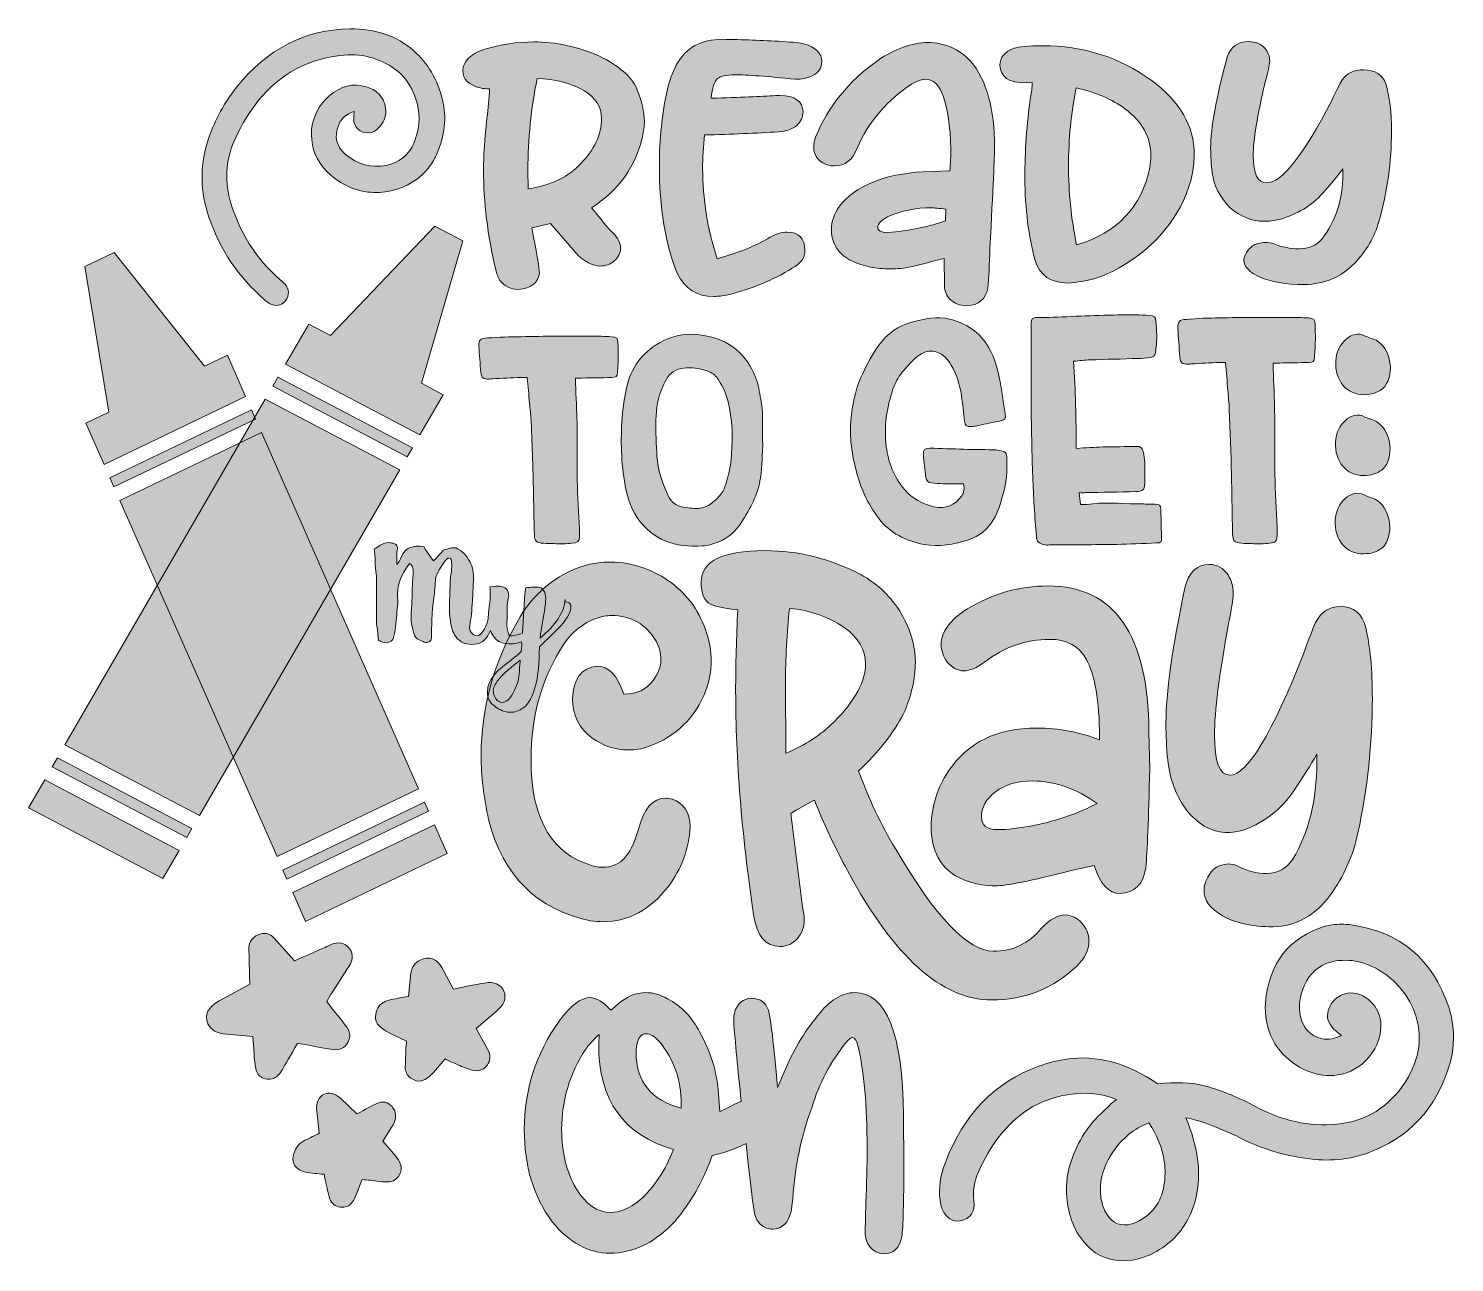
# Model space of a CAD drawing. Header units: inches. Extents: x 19 to 580, y -590 to -104.
import ezdxf

# ---------------------------------------------------------------- set-up
doc = ezdxf.new("R2010")
doc.units = ezdxf.units.IN
doc.header["$MEASUREMENT"] = 0
doc.layers.add('Layer 1', color=7, linetype='Continuous')

# ---------------------------------------------------------------- blocks, each defined once
blk = doc.blocks.new('block 2')
at = {"layer": 'Layer 1', "true_color": 0x00a550}
h = blk.add_hatch(color=114, dxfattribs=at)
h.dxf.hatch_style = 2
h.paths.add_polyline_path([(48.73, -275.97), (104.48, -249.25), (97.31, -233), (88.28, -237.33), (52.72, -192.57), (41.14, -198.12), (50.59, -255.39), (41.56, -259.72)])
h = blk.add_hatch(color=114, dxfattribs=at)
h.dxf.hatch_style = 2
h.paths.add_polyline_path([(52.65, -284.85), (108.4, -258.13), (106.81, -254.54), (51.06, -281.26)])
h = blk.add_hatch(color=114, dxfattribs=at)
h.dxf.hatch_style = 2
h.paths.add_polyline_path([(116.83, -430.35), (172.58, -403.63), (110.73, -263.42), (54.98, -290.15)])
h = blk.add_hatch(color=114, dxfattribs=at)
h.dxf.hatch_style = 2
h.paths.add_polyline_path([(120.74, -439.23), (176.49, -412.51), (174.91, -408.92), (119.16, -435.64)])
h = blk.add_hatch(color=114, dxfattribs=at)
h.dxf.hatch_style = 2
h.paths.add_polyline_path([(128.08, -455.86), (183.83, -429.14), (178.83, -417.8), (123.08, -444.52)])
at = {"layer": 'Layer 1', "lineweight": 0}
for points in [[(48.73, -275.97), (104.48, -249.25), (97.31, -233), (88.28, -237.33), (52.72, -192.57), (41.14, -198.12), (50.59, -255.39), (41.56, -259.72), (48.73, -275.97)], [(52.65, -284.85), (108.4, -258.13), (106.81, -254.54), (51.06, -281.26), (52.65, -284.85)], [(116.83, -430.35), (172.58, -403.63), (110.73, -263.42), (54.98, -290.15), (116.83, -430.35)], [(120.74, -439.23), (176.49, -412.51), (174.91, -408.92), (119.16, -435.64), (120.74, -439.23)], [(128.08, -455.86), (183.83, -429.14), (178.83, -417.8), (123.08, -444.52), (128.08, -455.86)]]:
    blk.add_lwpolyline(points, dxfattribs=at)
blk = doc.blocks.new('block 3')
at = {"layer": 'Layer 1', "true_color": 0xf05a28}
h = blk.add_hatch(color=20, dxfattribs=at)
h.dxf.hatch_style = 2
h.paths.add_polyline_path([(120.17, -236.48), (173.09, -264.32), (182.23, -248.54), (173.66, -244.03), (189.96, -187.99), (178.96, -182.2), (137.88, -225.21), (129.31, -220.7)])
h = blk.add_hatch(color=20, dxfattribs=at)
h.dxf.hatch_style = 2
h.paths.add_polyline_path([(115.17, -245.1), (168.1, -272.94), (170.12, -269.45), (117.19, -241.62)])
h = blk.add_hatch(color=20, dxfattribs=at)
h.dxf.hatch_style = 2
h.paths.add_polyline_path([(33.35, -386.35), (86.27, -414.18), (165.12, -278.07), (112.2, -250.24)])
h = blk.add_hatch(color=20, dxfattribs=at)
h.dxf.hatch_style = 2
h.paths.add_polyline_path([(28.35, -394.97), (81.28, -422.8), (83.3, -419.32), (30.37, -391.48)])
h = blk.add_hatch(color=20, dxfattribs=at)
h.dxf.hatch_style = 2
h.paths.add_polyline_path([(19, -411.11), (71.93, -438.95), (78.3, -427.94), (25.38, -400.1)])
at = {"layer": 'Layer 1', "lineweight": 0}
for points in [[(120.17, -236.48), (173.09, -264.32), (182.23, -248.54), (173.66, -244.03), (189.96, -187.99), (178.96, -182.2), (137.88, -225.21), (129.31, -220.7), (120.17, -236.48)], [(115.17, -245.1), (168.1, -272.94), (170.12, -269.45), (117.19, -241.62), (115.17, -245.1)], [(33.35, -386.35), (86.27, -414.18), (165.12, -278.07), (112.2, -250.24), (33.35, -386.35)], [(28.35, -394.97), (81.28, -422.8), (83.3, -419.32), (30.37, -391.48), (28.35, -394.97)], [(19, -411.11), (71.93, -438.95), (78.3, -427.94), (25.38, -400.1), (19, -411.11)]]:
    blk.add_lwpolyline(points, dxfattribs=at)
blk = doc.blocks.new('block 4')
at = {"layer": 'Layer 1', "true_color": 0x2e3092}
h = blk.add_hatch(color=177, dxfattribs=at)
h.dxf.hatch_style = 2
edge = h.paths.add_edge_path()
edge.add_spline(control_points=[(211.83, -207.07), (208.81, -207.07), (206.4, -205.9), (204.59, -203.55), (203.78, -202.29), (203.23, -200.86), (202.93, -199.27), (199.71, -185.76), (198.1, -172.71), (198.1, -160.12), (198.1, -154.5), (198.55, -147.7), (199.46, -139.73), (199.96, -135.87), (200.31, -132.01), (200.51, -128.15), (199.21, -128.15), (198, -128.02), (196.9, -127.77), (192.27, -126.6), (189.96, -124.33), (189.96, -120.97), (189.96, -119.46), (190.61, -117.91), (191.92, -116.32), (193.73, -114.64), (195.84, -113.42), (198.25, -112.67), (204.89, -110.65), (211.42, -109.65), (217.86, -109.65), (226.61, -109.65), (235.15, -111.49), (243.5, -115.18), (251.44, -118.96), (256.42, -123.28), (258.43, -128.15), (260.44, -133.02), (261.45, -137.26), (261.45, -140.86), (261.45, -142.88), (261.19, -144.89), (260.69, -146.9), (258.08, -158.65), (251.39, -168.01), (240.63, -174.97), (244.45, -179.76), (247.32, -183.12), (249.23, -185.04), (251.14, -186.98), (252.1, -188.91), (252.1, -190.83), (251.99, -192.85), (251.16, -194.53), (249.61, -195.87), (248.05, -197.21), (246.26, -197.88), (244.25, -197.88), (241.03, -197.88), (237.77, -196.16), (234.45, -192.72), (234.45, -192.72), (224.5, -181.14), (224.5, -181.14), (224.5, -181.14), (217.1, -182.9), (217.1, -182.9), (219.12, -192.97), (220.12, -198.93), (220.12, -200.78), (219.52, -204.56), (216.75, -206.65), (211.83, -207.07)], knot_values=[0, 0, 0, 0, 1, 1, 1, 2, 2, 2, 3, 3, 3, 4, 4, 4, 5, 5, 5, 6, 6, 6, 7, 7, 7, 8, 8, 8, 9, 9, 9, 10, 10, 10, 11, 11, 11, 12, 12, 12, 13, 13, 13, 14, 14, 14, 15, 15, 15, 16, 16, 16, 17, 17, 17, 18, 18, 18, 19, 19, 19, 20, 20, 20, 21, 21, 21, 22, 22, 22, 23, 23, 23, 24, 24, 24, 24], degree=3, periodic=1)
edge = h.paths.add_edge_path()
edge.add_spline(control_points=[(236.26, -157.6), (241.79, -152.15), (244.55, -146.19), (244.55, -139.73), (244.55, -135.28), (242.24, -131.63), (237.62, -128.78), (232.29, -125.76), (226.15, -124.21), (219.22, -124.12), (216.8, -135.95), (215.6, -147.91), (215.6, -160), (215.6, -160), (215.75, -167.55), (215.75, -167.55), (225.1, -165.87), (231.94, -162.56), (236.26, -157.6)], knot_values=[0, 0, 0, 0, 1, 1, 1, 2, 2, 2, 3, 3, 3, 4, 4, 4, 5, 5, 5, 6, 6, 6, 6], degree=3, periodic=1)
h = blk.add_hatch(color=177, dxfattribs=at)
h.dxf.hatch_style = 2
edge = h.paths.add_edge_path()
edge.add_spline(control_points=[(288.75, -209.84), (282.11, -209.84), (277.33, -206.86), (274.42, -200.9), (269.69, -189.32), (267.33, -175.02), (267.33, -157.98), (267.33, -148), (268.39, -138.09), (270.5, -128.28), (271.3, -124.92), (272.51, -121.69), (274.12, -118.58), (277.74, -111.96), (283.77, -108.64), (292.21, -108.64), (300.06, -108.72), (307.9, -109.02), (315.74, -109.52), (320.07, -109.77), (322.88, -110.07), (324.19, -110.4), (328.91, -111.83), (331.28, -114.14), (331.28, -117.32), (331.28, -119.93), (330.02, -121.81), (327.51, -122.99), (325.7, -123.91), (323.48, -124.37), (320.87, -124.37), (309.91, -123.2), (301.92, -122.61), (296.89, -122.61), (293.67, -122.61), (291.46, -123.11), (290.25, -124.12), (289.05, -125.13), (288.19, -127.69), (287.69, -131.8), (299.15, -131.47), (307.6, -131.13), (313.03, -130.79), (313.03, -130.79), (314.69, -130.79), (314.69, -130.79), (320.72, -130.79), (323.79, -132.93), (323.89, -137.21), (323.89, -139.23), (323.06, -140.99), (321.4, -142.5), (319.74, -144.01), (317.4, -144.85), (314.39, -145.02), (305.54, -145.6), (295.78, -146.02), (285.13, -146.28), (284.62, -150.72), (284.37, -155.13), (284.37, -159.49), (284.37, -171.49), (286.28, -183.33), (290.1, -194.99), (298.35, -192.72), (305.28, -189.91), (310.92, -186.56), (313.13, -185.21), (315.39, -184.54), (317.7, -184.54), (322.23, -184.54), (324.54, -186.93), (324.64, -191.72), (324.64, -194.65), (322.98, -197), (319.66, -198.76), (311.92, -203.47), (303.47, -206.95), (294.33, -209.21), (292.31, -209.63), (290.45, -209.84), (288.75, -209.84)], knot_values=[0, 0, 0, 0, 1, 1, 1, 2, 2, 2, 3, 3, 3, 4, 4, 4, 5, 5, 5, 6, 6, 6, 7, 7, 7, 8, 8, 8, 9, 9, 9, 10, 10, 10, 11, 11, 11, 12, 12, 12, 13, 13, 13, 14, 14, 14, 15, 15, 15, 16, 16, 16, 17, 17, 17, 18, 18, 18, 19, 19, 19, 20, 20, 20, 21, 21, 21, 22, 22, 22, 23, 23, 23, 24, 24, 24, 25, 25, 25, 26, 26, 26, 27, 27, 27, 27], degree=3, periodic=1)
h = blk.add_hatch(color=177, dxfattribs=at)
h.dxf.hatch_style = 2
edge = h.paths.add_edge_path()
edge.add_spline(control_points=[(388.44, -213.49), (385.62, -213.41), (383.46, -212.63), (381.95, -211.16), (380.45, -209.69), (379.64, -207.83), (379.54, -205.56), (379.54, -205.56), (379.39, -194.86), (379.39, -194.86), (375.07, -196.04), (370.74, -197.13), (366.42, -198.14), (363.8, -198.72), (360.99, -199.02), (357.97, -199.02), (355.46, -199.02), (352.89, -198.76), (350.28, -198.26), (340.12, -196.16), (335.05, -191.17), (335.05, -183.28), (335.05, -180.35), (336.1, -177.37), (338.21, -174.35), (344.75, -166.21), (355.76, -161.68), (371.25, -160.75), (371.25, -160.75), (381.65, -160.37), (381.65, -160.37), (381.95, -157.52), (382.1, -154.71), (382.1, -151.94), (381.5, -133.56), (378.23, -124.37), (372.3, -124.37), (370.09, -124.37), (367.52, -125.46), (364.61, -127.65), (355.76, -134.02), (349.32, -141.87), (345.3, -151.18), (343.59, -156.05), (340.53, -158.48), (336.1, -158.48), (335.5, -158.48), (334.95, -158.44), (334.44, -158.36), (330.22, -157.27), (328.11, -154.83), (328.11, -151.06), (328.11, -149.72), (328.36, -148.42), (328.86, -147.16), (333.69, -135.16), (341.83, -125.09), (353.3, -116.95), (360.13, -112.33), (366.72, -109.98), (373.05, -109.9), (379.59, -109.9), (385.22, -112.37), (389.95, -117.32), (396.18, -124.79), (399.3, -136.04), (399.3, -151.06), (399.3, -154.08), (398.69, -167.34), (397.49, -190.83), (397.29, -197.3), (396.98, -202.54), (396.58, -206.57), (395.78, -211.02), (393.06, -213.32), (388.44, -213.49)], knot_values=[0, 0, 0, 0, 1, 1, 1, 2, 2, 2, 3, 3, 3, 4, 4, 4, 5, 5, 5, 6, 6, 6, 7, 7, 7, 8, 8, 8, 9, 9, 9, 10, 10, 10, 11, 11, 11, 12, 12, 12, 13, 13, 13, 14, 14, 14, 15, 15, 15, 16, 16, 16, 17, 17, 17, 18, 18, 18, 19, 19, 19, 20, 20, 20, 21, 21, 21, 22, 22, 22, 23, 23, 23, 24, 24, 24, 25, 25, 25, 25], degree=3, periodic=1)
edge = h.paths.add_edge_path()
edge.add_spline(control_points=[(357.07, -184.67), (357.07, -184.67), (358.88, -184.54), (358.88, -184.54), (366.62, -183.79), (373.66, -182.32), (379.99, -180.14), (379.99, -180.14), (380.14, -175.48), (380.14, -175.48), (377.53, -175.14), (375.52, -174.97), (374.11, -174.97), (368.58, -174.97), (363.3, -175.98), (358.27, -178), (354.96, -179.51), (353.3, -181.06), (353.3, -182.65), (353.3, -184), (354.55, -184.67), (357.07, -184.67)], knot_values=[0, 0, 0, 0, 1, 1, 1, 2, 2, 2, 3, 3, 3, 4, 4, 4, 5, 5, 5, 6, 6, 6, 7, 7, 7, 7], degree=3, periodic=1)
h = blk.add_hatch(color=177, dxfattribs=at)
h.dxf.hatch_style = 2
edge = h.paths.add_edge_path()
edge.add_spline(control_points=[(428.1, -204.56), (421.37, -204.56), (417.09, -201.62), (415.29, -195.74), (412.67, -186.09), (411.31, -175.31), (411.21, -163.39), (411.21, -152.74), (411.97, -142.04), (413.47, -131.3), (413.88, -129.62), (414.08, -127.73), (414.08, -125.63), (414.08, -125.63), (411.67, -125.76), (411.67, -125.76), (404.93, -125.76), (401.51, -123.45), (401.41, -118.83), (401.41, -115.73), (403.27, -113.51), (406.99, -112.16), (408.9, -111.49), (412.62, -111.16), (418.15, -111.16), (434.24, -111.16), (448.51, -115.69), (460.98, -124.75), (472.24, -132.98), (477.88, -142.75), (477.88, -154.08), (477.88, -157.35), (477.42, -160.75), (476.52, -164.28), (472.39, -178.71), (462.99, -190.16), (448.31, -198.64), (442.28, -202.16), (435.54, -204.14), (428.1, -204.56)], knot_values=[0, 0, 0, 0, 1, 1, 1, 2, 2, 2, 3, 3, 3, 4, 4, 4, 5, 5, 5, 6, 6, 6, 7, 7, 7, 8, 8, 8, 9, 9, 9, 10, 10, 10, 11, 11, 11, 12, 12, 12, 13, 13, 13, 13], degree=3, periodic=1)
edge = h.paths.add_edge_path()
edge.add_spline(control_points=[(431.57, -189.58), (447.66, -184.71), (457.26, -174.56), (460.38, -159.11), (460.68, -157.44), (460.83, -155.84), (460.83, -154.33), (460.83, -147.2), (457.41, -141.07), (450.58, -135.95), (445.45, -132.18), (439.06, -129.45), (431.42, -127.77), (429.41, -137.93), (428.41, -148.12), (428.41, -158.36), (428.41, -168.77), (429.46, -179.17), (431.57, -189.58)], knot_values=[0, 0, 0, 0, 1, 1, 1, 2, 2, 2, 3, 3, 3, 4, 4, 4, 5, 5, 5, 6, 6, 6, 6], degree=3, periodic=1)
h = blk.add_hatch(color=177, dxfattribs=at)
h.dxf.hatch_style = 2
edge = h.paths.add_edge_path()
edge.add_spline(control_points=[(521.31, -205.18), (513.87, -205.1), (508.04, -204.11), (503.82, -202.23), (499.59, -200.34), (497.48, -198.14), (497.48, -195.62), (497.48, -194.28), (498.03, -192.93), (499.14, -191.59), (500.25, -190.25), (501.45, -189.41), (502.76, -189.07), (504.07, -188.74), (505.07, -188.57), (505.78, -188.57), (506.98, -188.57), (508.19, -188.78), (509.4, -189.2), (512.51, -190.46), (515.78, -191.09), (519.2, -191.09), (522.92, -191.09), (525.88, -189.83), (528.1, -187.31), (533.63, -180.26), (536.39, -171.75), (536.39, -161.76), (536.39, -161.76), (536.39, -159.62), (536.39, -159.62), (534.18, -162.56), (531.82, -165.45), (529.3, -168.3), (525.08, -173.34), (519.6, -176.95), (512.86, -179.13), (510.35, -179.88), (507.94, -180.26), (505.62, -180.26), (500.6, -180.26), (496.02, -178.46), (491.9, -174.85), (487.98, -170.82), (485.67, -166.25), (484.96, -161.13), (484.56, -157.86), (484.36, -154.63), (484.36, -151.44), (484.36, -143.63), (486.52, -131.72), (490.84, -115.69), (492.25, -111.58), (495.07, -109.52), (499.29, -109.52), (502.01, -109.52), (504.17, -110.44), (505.78, -112.29), (506.98, -113.72), (507.59, -115.31), (507.59, -117.07), (507.48, -118.92), (506.93, -121.6), (505.93, -125.13), (502.71, -138.72), (501.1, -148.5), (501.1, -154.46), (501.1, -161.59), (502.86, -165.16), (506.38, -165.16), (512.31, -165.16), (520.86, -154.33), (532.02, -132.68), (533.73, -128.99), (535.04, -126.39), (535.94, -124.88), (537.85, -122.02), (540.71, -120.6), (544.54, -120.6), (549.16, -120.68), (552.08, -122.53), (553.29, -126.14), (554.79, -131.09), (555.55, -137.3), (555.55, -144.76), (555.55, -156.77), (553.89, -168.64), (550.57, -180.39), (548.86, -186.43), (545.69, -191.88), (541.07, -196.75), (535.94, -202.12), (529.35, -204.93), (521.31, -205.18)], knot_values=[0, 0, 0, 0, 1, 1, 1, 2, 2, 2, 3, 3, 3, 4, 4, 4, 5, 5, 5, 6, 6, 6, 7, 7, 7, 8, 8, 8, 9, 9, 9, 10, 10, 10, 11, 11, 11, 12, 12, 12, 13, 13, 13, 14, 14, 14, 15, 15, 15, 16, 16, 16, 17, 17, 17, 18, 18, 18, 19, 19, 19, 20, 20, 20, 21, 21, 21, 22, 22, 22, 23, 23, 23, 24, 24, 24, 25, 25, 25, 26, 26, 26, 27, 27, 27, 28, 28, 28, 29, 29, 29, 30, 30, 30, 31, 31, 31, 31], degree=3, periodic=1)
at = {"layer": 'Layer 1', "lineweight": 0}
for points, knots in [([(211.83, -207.07), (208.81, -207.07), (206.4, -205.9), (204.59, -203.55), (203.78, -202.29), (203.23, -200.86), (202.93, -199.27), (199.71, -185.76), (198.1, -172.71), (198.1, -160.12), (198.1, -154.5), (198.55, -147.7), (199.46, -139.73), (199.96, -135.87), (200.31, -132.01), (200.51, -128.15), (199.21, -128.15), (198, -128.02), (196.9, -127.77), (192.27, -126.6), (189.96, -124.33), (189.96, -120.97), (189.96, -119.46), (190.61, -117.91), (191.92, -116.32), (193.73, -114.64), (195.84, -113.42), (198.25, -112.67), (204.89, -110.65), (211.42, -109.65), (217.86, -109.65), (226.61, -109.65), (235.15, -111.49), (243.5, -115.18), (251.44, -118.96), (256.42, -123.28), (258.43, -128.15), (260.44, -133.02), (261.45, -137.26), (261.45, -140.86), (261.45, -142.88), (261.19, -144.89), (260.69, -146.9), (258.08, -158.65), (251.39, -168.01), (240.63, -174.97), (244.45, -179.76), (247.32, -183.12), (249.23, -185.04), (251.14, -186.98), (252.1, -188.91), (252.1, -190.83), (251.99, -192.85), (251.16, -194.53), (249.61, -195.87), (248.05, -197.21), (246.26, -197.88), (244.25, -197.88), (241.03, -197.88), (237.77, -196.16), (234.45, -192.72), (234.45, -192.72), (224.5, -181.14), (224.5, -181.14), (224.5, -181.14), (217.1, -182.9), (217.1, -182.9), (219.12, -192.97), (220.12, -198.93), (220.12, -200.78), (219.52, -204.56), (216.75, -206.65), (211.83, -207.07)], [0, 0, 0, 0, 1, 1, 1, 2, 2, 2, 3, 3, 3, 4, 4, 4, 5, 5, 5, 6, 6, 6, 7, 7, 7, 8, 8, 8, 9, 9, 9, 10, 10, 10, 11, 11, 11, 12, 12, 12, 13, 13, 13, 14, 14, 14, 15, 15, 15, 16, 16, 16, 17, 17, 17, 18, 18, 18, 19, 19, 19, 20, 20, 20, 21, 21, 21, 22, 22, 22, 23, 23, 23, 24, 24, 24, 24]), ([(288.75, -209.84), (282.11, -209.84), (277.33, -206.86), (274.42, -200.9), (269.69, -189.32), (267.33, -175.02), (267.33, -157.98), (267.33, -148), (268.39, -138.09), (270.5, -128.28), (271.3, -124.92), (272.51, -121.69), (274.12, -118.58), (277.74, -111.96), (283.77, -108.64), (292.21, -108.64), (300.06, -108.72), (307.9, -109.02), (315.74, -109.52), (320.07, -109.77), (322.88, -110.07), (324.19, -110.4), (328.91, -111.83), (331.28, -114.14), (331.28, -117.32), (331.28, -119.93), (330.02, -121.81), (327.51, -122.99), (325.7, -123.91), (323.48, -124.37), (320.87, -124.37), (309.91, -123.2), (301.92, -122.61), (296.89, -122.61), (293.67, -122.61), (291.46, -123.11), (290.25, -124.12), (289.05, -125.13), (288.19, -127.69), (287.69, -131.8), (299.15, -131.47), (307.6, -131.13), (313.03, -130.79), (313.03, -130.79), (314.69, -130.79), (314.69, -130.79), (320.72, -130.79), (323.79, -132.93), (323.89, -137.21), (323.89, -139.23), (323.06, -140.99), (321.4, -142.5), (319.74, -144.01), (317.4, -144.85), (314.39, -145.02), (305.54, -145.6), (295.78, -146.02), (285.13, -146.28), (284.62, -150.72), (284.37, -155.13), (284.37, -159.49), (284.37, -171.49), (286.28, -183.33), (290.1, -194.99), (298.35, -192.72), (305.28, -189.91), (310.92, -186.56), (313.13, -185.21), (315.39, -184.54), (317.7, -184.54), (322.23, -184.54), (324.54, -186.93), (324.64, -191.72), (324.64, -194.65), (322.98, -197), (319.66, -198.76), (311.92, -203.47), (303.47, -206.95), (294.33, -209.21), (292.31, -209.63), (290.45, -209.84), (288.75, -209.84)], [0, 0, 0, 0, 1, 1, 1, 2, 2, 2, 3, 3, 3, 4, 4, 4, 5, 5, 5, 6, 6, 6, 7, 7, 7, 8, 8, 8, 9, 9, 9, 10, 10, 10, 11, 11, 11, 12, 12, 12, 13, 13, 13, 14, 14, 14, 15, 15, 15, 16, 16, 16, 17, 17, 17, 18, 18, 18, 19, 19, 19, 20, 20, 20, 21, 21, 21, 22, 22, 22, 23, 23, 23, 24, 24, 24, 25, 25, 25, 26, 26, 26, 27, 27, 27, 27]), ([(388.44, -213.49), (385.62, -213.41), (383.46, -212.63), (381.95, -211.16), (380.45, -209.69), (379.64, -207.83), (379.54, -205.56), (379.54, -205.56), (379.39, -194.86), (379.39, -194.86), (375.07, -196.04), (370.74, -197.13), (366.42, -198.14), (363.8, -198.72), (360.99, -199.02), (357.97, -199.02), (355.46, -199.02), (352.89, -198.76), (350.28, -198.26), (340.12, -196.16), (335.05, -191.17), (335.05, -183.28), (335.05, -180.35), (336.1, -177.37), (338.21, -174.35), (344.75, -166.21), (355.76, -161.68), (371.25, -160.75), (371.25, -160.75), (381.65, -160.37), (381.65, -160.37), (381.95, -157.52), (382.1, -154.71), (382.1, -151.94), (381.5, -133.56), (378.23, -124.37), (372.3, -124.37), (370.09, -124.37), (367.52, -125.46), (364.61, -127.65), (355.76, -134.02), (349.32, -141.87), (345.3, -151.18), (343.59, -156.05), (340.53, -158.48), (336.1, -158.48), (335.5, -158.48), (334.95, -158.44), (334.44, -158.36), (330.22, -157.27), (328.11, -154.83), (328.11, -151.06), (328.11, -149.72), (328.36, -148.42), (328.86, -147.16), (333.69, -135.16), (341.83, -125.09), (353.3, -116.95), (360.13, -112.33), (366.72, -109.98), (373.05, -109.9), (379.59, -109.9), (385.22, -112.37), (389.95, -117.32), (396.18, -124.79), (399.3, -136.04), (399.3, -151.06), (399.3, -154.08), (398.69, -167.34), (397.49, -190.83), (397.29, -197.3), (396.98, -202.54), (396.58, -206.57), (395.78, -211.02), (393.06, -213.32), (388.44, -213.49)], [0, 0, 0, 0, 1, 1, 1, 2, 2, 2, 3, 3, 3, 4, 4, 4, 5, 5, 5, 6, 6, 6, 7, 7, 7, 8, 8, 8, 9, 9, 9, 10, 10, 10, 11, 11, 11, 12, 12, 12, 13, 13, 13, 14, 14, 14, 15, 15, 15, 16, 16, 16, 17, 17, 17, 18, 18, 18, 19, 19, 19, 20, 20, 20, 21, 21, 21, 22, 22, 22, 23, 23, 23, 24, 24, 24, 25, 25, 25, 25]), ([(428.1, -204.56), (421.37, -204.56), (417.09, -201.62), (415.29, -195.74), (412.67, -186.09), (411.31, -175.31), (411.21, -163.39), (411.21, -152.74), (411.97, -142.04), (413.47, -131.3), (413.88, -129.62), (414.08, -127.73), (414.08, -125.63), (414.08, -125.63), (411.67, -125.76), (411.67, -125.76), (404.93, -125.76), (401.51, -123.45), (401.41, -118.83), (401.41, -115.73), (403.27, -113.51), (406.99, -112.16), (408.9, -111.49), (412.62, -111.16), (418.15, -111.16), (434.24, -111.16), (448.51, -115.69), (460.98, -124.75), (472.24, -132.98), (477.88, -142.75), (477.88, -154.08), (477.88, -157.35), (477.42, -160.75), (476.52, -164.28), (472.39, -178.71), (462.99, -190.16), (448.31, -198.64), (442.28, -202.16), (435.54, -204.14), (428.1, -204.56)], [0, 0, 0, 0, 1, 1, 1, 2, 2, 2, 3, 3, 3, 4, 4, 4, 5, 5, 5, 6, 6, 6, 7, 7, 7, 8, 8, 8, 9, 9, 9, 10, 10, 10, 11, 11, 11, 12, 12, 12, 13, 13, 13, 13]), ([(521.31, -205.18), (513.87, -205.1), (508.04, -204.11), (503.82, -202.23), (499.59, -200.34), (497.48, -198.14), (497.48, -195.62), (497.48, -194.28), (498.03, -192.93), (499.14, -191.59), (500.25, -190.25), (501.45, -189.41), (502.76, -189.07), (504.07, -188.74), (505.07, -188.57), (505.78, -188.57), (506.98, -188.57), (508.19, -188.78), (509.4, -189.2), (512.51, -190.46), (515.78, -191.09), (519.2, -191.09), (522.92, -191.09), (525.88, -189.83), (528.1, -187.31), (533.63, -180.26), (536.39, -171.75), (536.39, -161.76), (536.39, -161.76), (536.39, -159.62), (536.39, -159.62), (534.18, -162.56), (531.82, -165.45), (529.3, -168.3), (525.08, -173.34), (519.6, -176.95), (512.86, -179.13), (510.35, -179.88), (507.94, -180.26), (505.62, -180.26), (500.6, -180.26), (496.02, -178.46), (491.9, -174.85), (487.98, -170.82), (485.67, -166.25), (484.96, -161.13), (484.56, -157.86), (484.36, -154.63), (484.36, -151.44), (484.36, -143.63), (486.52, -131.72), (490.84, -115.69), (492.25, -111.58), (495.07, -109.52), (499.29, -109.52), (502.01, -109.52), (504.17, -110.44), (505.78, -112.29), (506.98, -113.72), (507.59, -115.31), (507.59, -117.07), (507.48, -118.92), (506.93, -121.6), (505.93, -125.13), (502.71, -138.72), (501.1, -148.5), (501.1, -154.46), (501.1, -161.59), (502.86, -165.16), (506.38, -165.16), (512.31, -165.16), (520.86, -154.33), (532.02, -132.68), (533.73, -128.99), (535.04, -126.39), (535.94, -124.88), (537.85, -122.02), (540.71, -120.6), (544.54, -120.6), (549.16, -120.68), (552.08, -122.53), (553.29, -126.14), (554.79, -131.09), (555.55, -137.3), (555.55, -144.76), (555.55, -156.77), (553.89, -168.64), (550.57, -180.39), (548.86, -186.43), (545.69, -191.88), (541.07, -196.75), (535.94, -202.12), (529.35, -204.93), (521.31, -205.18)], [0, 0, 0, 0, 1, 1, 1, 2, 2, 2, 3, 3, 3, 4, 4, 4, 5, 5, 5, 6, 6, 6, 7, 7, 7, 8, 8, 8, 9, 9, 9, 10, 10, 10, 11, 11, 11, 12, 12, 12, 13, 13, 13, 14, 14, 14, 15, 15, 15, 16, 16, 16, 17, 17, 17, 18, 18, 18, 19, 19, 19, 20, 20, 20, 21, 21, 21, 22, 22, 22, 23, 23, 23, 24, 24, 24, 25, 25, 25, 26, 26, 26, 27, 27, 27, 28, 28, 28, 29, 29, 29, 30, 30, 30, 31, 31, 31, 31]), ([(236.26, -157.6), (241.79, -152.15), (244.55, -146.19), (244.55, -139.73), (244.55, -135.28), (242.24, -131.63), (237.62, -128.78), (232.29, -125.76), (226.15, -124.21), (219.22, -124.12), (216.8, -135.95), (215.6, -147.91), (215.6, -160), (215.6, -160), (215.75, -167.55), (215.75, -167.55), (225.1, -165.87), (231.94, -162.56), (236.26, -157.6)], [0, 0, 0, 0, 1, 1, 1, 2, 2, 2, 3, 3, 3, 4, 4, 4, 5, 5, 5, 6, 6, 6, 6]), ([(431.57, -189.58), (447.66, -184.71), (457.26, -174.56), (460.38, -159.11), (460.68, -157.44), (460.83, -155.84), (460.83, -154.33), (460.83, -147.2), (457.41, -141.07), (450.58, -135.95), (445.45, -132.18), (439.06, -129.45), (431.42, -127.77), (429.41, -137.93), (428.41, -148.12), (428.41, -158.36), (428.41, -168.77), (429.46, -179.17), (431.57, -189.58)], [0, 0, 0, 0, 1, 1, 1, 2, 2, 2, 3, 3, 3, 4, 4, 4, 5, 5, 5, 6, 6, 6, 6]), ([(357.07, -184.67), (357.07, -184.67), (358.88, -184.54), (358.88, -184.54), (366.62, -183.79), (373.66, -182.32), (379.99, -180.14), (379.99, -180.14), (380.14, -175.48), (380.14, -175.48), (377.53, -175.14), (375.52, -174.97), (374.11, -174.97), (368.58, -174.97), (363.3, -175.98), (358.27, -178), (354.96, -179.51), (353.3, -181.06), (353.3, -182.65), (353.3, -184), (354.55, -184.67), (357.07, -184.67)], [0, 0, 0, 0, 1, 1, 1, 2, 2, 2, 3, 3, 3, 4, 4, 4, 5, 5, 5, 6, 6, 6, 7, 7, 7, 7])]:
    blk.add_open_spline(points, degree=3, knots=knots, dxfattribs=at)
blk = doc.blocks.new('block 5')
at = {"layer": 'Layer 1', "true_color": 0xf05a28}
h = blk.add_hatch(color=20, dxfattribs=at)
h.dxf.hatch_style = 2
edge = h.paths.add_edge_path()
edge.add_spline(control_points=[(145.56, -104.56), (155.52, -104.39), (163.88, -107.24), (170.63, -113.11), (176.19, -117.95), (179.98, -124.41), (181.99, -132.5), (183.69, -139.33), (182.89, -146.56), (179.6, -154.16), (178.66, -156.11), (177.56, -157.87), (176.3, -159.45), (175.07, -160.98), (173.66, -162.35), (172.07, -163.56), (166.75, -167.38), (161.01, -169.16), (154.86, -168.92), (148.7, -168.68), (143.08, -166.42), (138, -162.16), (133.5, -158.24), (130.99, -153.56), (130.48, -148.13), (129.97, -142.69), (131.4, -137.86), (134.77, -133.65), (135.96, -132.17), (137.39, -130.82), (139.07, -129.6), (143.75, -126.29), (148.71, -125.78), (153.97, -128.08), (154.85, -128.52), (155.64, -129.05), (156.33, -129.65), (158.21, -131.29), (159.3, -133.37), (159.58, -135.88), (159.86, -138.4), (159.2, -140.67), (157.59, -142.68), (155.63, -145.12), (153.3, -145.93), (150.6, -145.12), (149.9, -144.83), (149.29, -144.47), (148.79, -144.03), (147.36, -142.79), (146.8, -140.96), (147.1, -138.54), (147.1, -138.54), (147.23, -137.07), (147.23, -137.07), (145.08, -137.71), (143.43, -138.75), (142.28, -140.19), (141.74, -140.86), (141.32, -141.63), (141.01, -142.5), (139.28, -147), (140.18, -150.78), (143.71, -153.86), (148.57, -157.92), (153.94, -159.39), (159.83, -158.27), (163.5, -157.48), (166.42, -155.73), (168.61, -153), (169.3, -152.14), (169.89, -151.2), (170.4, -150.18), (172.93, -144.59), (173.45, -139.13), (171.95, -133.8), (170.44, -128.48), (167.99, -124.33), (164.6, -121.38), (158.17, -116.35), (151.07, -114.18), (143.27, -114.87), (129.4, -116.03), (118.08, -122.09), (109.3, -133.04), (105.97, -137.2), (103.07, -141.94), (100.6, -147.26), (96.86, -155.05), (96.07, -163.17), (98.25, -171.65), (101.86, -184.37), (108.46, -194.9), (118.05, -203.26), (118.74, -203.86), (119.39, -204.46), (119.99, -205.07), (121.74, -207.07), (121.78, -209.26), (120.12, -211.63), (119.58, -212.3), (118.87, -212.8), (117.98, -213.12), (117.1, -213.45), (116.14, -213.45), (115.12, -213.12), (114.09, -212.8), (113.12, -212.24), (112.2, -211.44), (112.2, -211.44), (109.99, -209.39), (109.99, -209.39), (100.17, -200.43), (93.3, -189.5), (89.38, -176.59), (86.46, -166.9), (86.62, -157.26), (89.87, -147.67), (92.48, -140.12), (96.19, -133.36), (100.98, -127.38), (113.01, -112.36), (127.87, -104.75), (145.56, -104.56)], knot_values=[0, 0, 0, 0, 1, 1, 1, 2, 2, 2, 3, 3, 3, 4, 4, 4, 5, 5, 5, 6, 6, 6, 7, 7, 7, 8, 8, 8, 9, 9, 9, 10, 10, 10, 11, 11, 11, 12, 12, 12, 13, 13, 13, 14, 14, 14, 15, 15, 15, 16, 16, 16, 17, 17, 17, 18, 18, 18, 19, 19, 19, 20, 20, 20, 21, 21, 21, 22, 22, 22, 23, 23, 23, 24, 24, 24, 25, 25, 25, 26, 26, 26, 27, 27, 27, 28, 28, 28, 29, 29, 29, 30, 30, 30, 31, 31, 31, 32, 32, 32, 33, 33, 33, 34, 34, 34, 35, 35, 35, 36, 36, 36, 37, 37, 37, 38, 38, 38, 39, 39, 39, 40, 40, 40, 41, 41, 41, 41], degree=3, periodic=1)
at = {"layer": 'Layer 1', "lineweight": 0}
blk.add_open_spline([(145.56, -104.56), (155.52, -104.39), (163.88, -107.24), (170.63, -113.11), (176.19, -117.95), (179.98, -124.41), (181.99, -132.5), (183.69, -139.33), (182.89, -146.56), (179.6, -154.16), (178.66, -156.11), (177.56, -157.87), (176.3, -159.45), (175.07, -160.98), (173.66, -162.35), (172.07, -163.56), (166.75, -167.38), (161.01, -169.16), (154.86, -168.92), (148.7, -168.68), (143.08, -166.42), (138, -162.16), (133.5, -158.24), (130.99, -153.56), (130.48, -148.13), (129.97, -142.69), (131.4, -137.86), (134.77, -133.65), (135.96, -132.17), (137.39, -130.82), (139.07, -129.6), (143.75, -126.29), (148.71, -125.78), (153.97, -128.08), (154.85, -128.52), (155.64, -129.05), (156.33, -129.65), (158.21, -131.29), (159.3, -133.37), (159.58, -135.88), (159.86, -138.4), (159.2, -140.67), (157.59, -142.68), (155.63, -145.12), (153.3, -145.93), (150.6, -145.12), (149.9, -144.83), (149.29, -144.47), (148.79, -144.03), (147.36, -142.79), (146.8, -140.96), (147.1, -138.54), (147.1, -138.54), (147.23, -137.07), (147.23, -137.07), (145.08, -137.71), (143.43, -138.75), (142.28, -140.19), (141.74, -140.86), (141.32, -141.63), (141.01, -142.5), (139.28, -147), (140.18, -150.78), (143.71, -153.86), (148.57, -157.92), (153.94, -159.39), (159.83, -158.27), (163.5, -157.48), (166.42, -155.73), (168.61, -153), (169.3, -152.14), (169.89, -151.2), (170.4, -150.18), (172.93, -144.59), (173.45, -139.13), (171.95, -133.8), (170.44, -128.48), (167.99, -124.33), (164.6, -121.38), (158.17, -116.35), (151.07, -114.18), (143.27, -114.87), (129.4, -116.03), (118.08, -122.09), (109.3, -133.04), (105.97, -137.2), (103.07, -141.94), (100.6, -147.26), (96.86, -155.05), (96.07, -163.17), (98.25, -171.65), (101.86, -184.37), (108.46, -194.9), (118.05, -203.26), (118.74, -203.86), (119.39, -204.46), (119.99, -205.07), (121.74, -207.07), (121.78, -209.26), (120.12, -211.63), (119.58, -212.3), (118.87, -212.8), (117.98, -213.12), (117.1, -213.45), (116.14, -213.45), (115.12, -213.12), (114.09, -212.8), (113.12, -212.24), (112.2, -211.44), (112.2, -211.44), (109.99, -209.39), (109.99, -209.39), (100.17, -200.43), (93.3, -189.5), (89.38, -176.59), (86.46, -166.9), (86.62, -157.26), (89.87, -147.67), (92.48, -140.12), (96.19, -133.36), (100.98, -127.38), (113.01, -112.36), (127.87, -104.75), (145.56, -104.56)], degree=3, knots=[0, 0, 0, 0, 1, 1, 1, 2, 2, 2, 3, 3, 3, 4, 4, 4, 5, 5, 5, 6, 6, 6, 7, 7, 7, 8, 8, 8, 9, 9, 9, 10, 10, 10, 11, 11, 11, 12, 12, 12, 13, 13, 13, 14, 14, 14, 15, 15, 15, 16, 16, 16, 17, 17, 17, 18, 18, 18, 19, 19, 19, 20, 20, 20, 21, 21, 21, 22, 22, 22, 23, 23, 23, 24, 24, 24, 25, 25, 25, 26, 26, 26, 27, 27, 27, 28, 28, 28, 29, 29, 29, 30, 30, 30, 31, 31, 31, 32, 32, 32, 33, 33, 33, 34, 34, 34, 35, 35, 35, 36, 36, 36, 37, 37, 37, 38, 38, 38, 39, 39, 39, 40, 40, 40, 41, 41, 41, 41], dxfattribs=at)
blk = doc.blocks.new('block 6')
at = {"layer": 'Layer 1', "true_color": 0x00a550}
h = blk.add_hatch(color=114, dxfattribs=at)
h.dxf.hatch_style = 2
edge = h.paths.add_edge_path()
edge.add_spline(control_points=[(379.01, -283.57), (377.47, -283.57), (375.92, -283.34), (374.5, -283.23), (373.19, -283.12), (372.36, -282.33), (372.24, -281.08), (371.88, -278.03), (371.52, -275.09), (371.29, -272.03), (371.17, -270.11), (371.76, -269.54), (373.78, -269.54), (378.3, -269.66), (382.82, -269.88), (387.21, -270), (391.02, -270.11), (394.7, -270.11), (398.39, -270.22), (399.34, -270.22), (400.29, -270.22), (401.12, -270.45), (403.62, -270.9), (404.09, -271.35), (404.09, -273.73), (404.33, -278.48), (403.97, -283.23), (402.55, -287.98), (401.6, -291.26), (400.76, -294.66), (398.86, -297.71), (396.6, -301.56), (393.28, -304.27), (389, -305.63), (383.29, -307.55), (377.47, -308.46), (371.52, -307.44), (364.27, -306.08), (358.21, -303.03), (353.69, -297.26), (349.3, -291.49), (346.44, -285.04), (344.78, -278.25), (342.88, -271.02), (341.93, -263.66), (343, -256.2), (343.71, -250.65), (344.9, -245.23), (347.39, -240.14), (349.18, -236.29), (351.2, -232.56), (353.69, -229.05), (357.02, -224.41), (361.42, -221.36), (367.12, -219.89), (371.76, -218.64), (376.52, -217.51), (381.51, -218.76), (388.17, -220.45), (393.63, -223.85), (396.96, -229.84), (399.34, -234.14), (400.65, -238.78), (401.48, -243.42), (402.19, -247.6), (402.79, -251.79), (403.5, -255.97), (403.74, -258.12), (403.5, -258.46), (401.24, -258.91), (398.51, -259.36), (395.77, -260.04), (393.04, -260.61), (392.09, -260.83), (391.14, -260.95), (390.07, -261.06), (388.17, -261.17), (387.69, -260.72), (387.45, -258.91), (387.09, -255.52), (386.74, -252.12), (386.26, -248.73), (385.67, -244.55), (384.36, -240.59), (382.22, -236.85), (380.91, -234.59), (379.25, -232.67), (376.52, -231.76), (374.5, -230.97), (372.47, -231.31), (370.69, -232.33), (369.38, -233.01), (368.2, -234.03), (367.12, -235.04), (365.7, -236.52), (364.39, -238.1), (362.96, -239.68), (361.3, -241.72), (360.11, -243.87), (359.28, -246.36), (356.78, -253.71), (355.71, -261.17), (356.67, -268.87), (357.38, -275.2), (359.76, -280.97), (363.92, -285.95), (366.89, -289.34), (370.81, -291.6), (375.45, -292.62), (380.2, -293.64), (383.53, -292.17), (386.38, -288.32), (387.33, -287.08), (387.45, -285.72), (387.09, -283.57), (384.36, -283.57), (381.63, -283.68), (379.01, -283.57)], knot_values=[0, 0, 0, 0, 1, 1, 1, 2, 2, 2, 3, 3, 3, 4, 4, 4, 5, 5, 5, 6, 6, 6, 7, 7, 7, 8, 8, 8, 9, 9, 9, 10, 10, 10, 11, 11, 11, 12, 12, 12, 13, 13, 13, 14, 14, 14, 15, 15, 15, 16, 16, 16, 17, 17, 17, 18, 18, 18, 19, 19, 19, 20, 20, 20, 21, 21, 21, 22, 22, 22, 23, 23, 23, 24, 24, 24, 25, 25, 25, 26, 26, 26, 27, 27, 27, 28, 28, 28, 29, 29, 29, 30, 30, 30, 31, 31, 31, 32, 32, 32, 33, 33, 33, 34, 34, 34, 35, 35, 35, 36, 36, 36, 37, 37, 37, 38, 38, 38, 39, 39, 39, 39], degree=3, periodic=1)
h = blk.add_hatch(color=114, dxfattribs=at)
h.dxf.hatch_style = 2
edge = h.paths.add_edge_path()
edge.add_spline(control_points=[(441.89, -269.09), (446.41, -268.98), (450.81, -268.98), (455.21, -268.87), (456.87, -268.87), (457.23, -269.21), (457.82, -270.9), (458.06, -272.37), (458.3, -273.84), (458.42, -275.31), (458.54, -278.03), (458.54, -280.74), (458.42, -283.46), (458.3, -286.17), (457.82, -286.51), (454.85, -286.62), (448.19, -286.85), (441.54, -286.96), (435, -287.08), (434.41, -287.19), (433.69, -287.08), (432.62, -287.08), (432.74, -288.77), (432.86, -290.02), (433.1, -291.71), (433.1, -291.71), (435.59, -291.71), (435.59, -291.71), (442.01, -290.81), (448.67, -291.38), (455.09, -291.49), (457.58, -291.6), (459.96, -291.49), (462.46, -291.6), (464.36, -291.71), (464.6, -291.94), (464.72, -293.75), (464.72, -293.75), (465.07, -304.61), (465.07, -304.61), (465.07, -306.53), (464.84, -306.87), (462.93, -306.87), (457.7, -307.1), (452.47, -307.32), (447.36, -307.44), (438.57, -307.55), (429.77, -307.66), (420.97, -307.66), (420.26, -307.78), (419.43, -307.66), (418.72, -307.55), (416.81, -307.21), (415.74, -306.08), (415.74, -304.27), (415.15, -296.35), (414.56, -288.55), (414.32, -280.63), (413.96, -271.92), (413.84, -263.1), (413.72, -254.39), (413.72, -254.39), (413.72, -223.28), (413.72, -223.28), (413.72, -222.15), (413.72, -221.13), (413.72, -220.11), (413.84, -218.76), (414.08, -218.3), (415.39, -218.19), (417.05, -218.08), (418.83, -218.08), (420.5, -218.08), (430.13, -217.74), (439.87, -217.29), (449.62, -217.06), (453.07, -216.95), (456.63, -217.17), (460.32, -217.29), (462.1, -217.4), (462.7, -217.96), (462.82, -219.44), (463.05, -223.17), (463.41, -226.79), (462.82, -230.29), (462.82, -230.97), (462.7, -231.54), (462.58, -232.1), (462.34, -233.12), (461.86, -233.69), (460.68, -233.91), (459.01, -234.03), (457.35, -234.25), (455.8, -234.25), (449.5, -234.48), (443.2, -234.59), (437.02, -234.82), (434.88, -234.82), (432.74, -235.16), (430.36, -235.38), (430.72, -241.04), (431.08, -246.81), (431.2, -252.46), (431.43, -258.12), (431.32, -263.78), (431.43, -269.66), (435.12, -269.43), (438.57, -269.21), (441.89, -269.09)], knot_values=[0, 0, 0, 0, 1, 1, 1, 2, 2, 2, 3, 3, 3, 4, 4, 4, 5, 5, 5, 6, 6, 6, 7, 7, 7, 8, 8, 8, 9, 9, 9, 10, 10, 10, 11, 11, 11, 12, 12, 12, 13, 13, 13, 14, 14, 14, 15, 15, 15, 16, 16, 16, 17, 17, 17, 18, 18, 18, 19, 19, 19, 20, 20, 20, 21, 21, 21, 22, 22, 22, 23, 23, 23, 24, 24, 24, 25, 25, 25, 26, 26, 26, 27, 27, 27, 28, 28, 28, 29, 29, 29, 30, 30, 30, 31, 31, 31, 32, 32, 32, 33, 33, 33, 34, 34, 34, 35, 35, 35, 36, 36, 36, 36], degree=3, periodic=1)
h = blk.add_hatch(color=114, dxfattribs=at)
h.dxf.hatch_style = 2
edge = h.paths.add_edge_path()
edge.add_spline(control_points=[(509.53, -253.48), (509.65, -262.19), (509.53, -271.13), (509.65, -279.84), (509.77, -286.85), (510.12, -293.75), (510.48, -300.88), (510.48, -300.88), (510.48, -304.04), (510.48, -304.04), (510.48, -306.19), (509.89, -306.76), (507.51, -306.99), (506.56, -307.1), (505.37, -307.21), (504.18, -307.21), (501.68, -307.21), (499.19, -307.1), (496.57, -306.99), (493.72, -306.76), (493.01, -306.08), (493.01, -303.37), (492.77, -293.52), (492.65, -283.57), (492.41, -273.73), (492.41, -273.73), (491.7, -254.16), (491.7, -254.16), (491.58, -251.79), (491.34, -249.3), (491.11, -246.92), (490.87, -243.3), (490.51, -239.68), (490.15, -235.84), (489.44, -235.84), (488.61, -235.72), (487.9, -235.84), (484.09, -235.95), (480.41, -236.18), (476.72, -236.4), (476.37, -236.4), (476.01, -236.52), (475.53, -236.52), (473.04, -236.52), (472.44, -236.06), (472.21, -233.69), (471.97, -229.96), (471.61, -226.11), (471.49, -222.26), (471.37, -219.77), (472.09, -218.98), (474.82, -218.87), (479.1, -218.53), (483.62, -218.3), (487.9, -218.3), (496.93, -218.08), (506.08, -218.08), (515.12, -218.08), (517.73, -218.08), (520.23, -218.19), (522.96, -218.3), (525.1, -218.42), (525.34, -218.87), (525.46, -220.91), (525.58, -222.94), (525.58, -225.09), (525.58, -227.01), (525.46, -229.28), (525.46, -231.54), (525.22, -233.69), (525.1, -235.61), (524.86, -235.72), (522.96, -235.84), (519.16, -235.95), (515.24, -235.95), (511.55, -236.06), (511.55, -236.06), (508.93, -236.06), (508.93, -236.06), (509.05, -242.17), (509.41, -247.83), (509.53, -253.48)], knot_values=[0, 0, 0, 0, 1, 1, 1, 2, 2, 2, 3, 3, 3, 4, 4, 4, 5, 5, 5, 6, 6, 6, 7, 7, 7, 8, 8, 8, 9, 9, 9, 10, 10, 10, 11, 11, 11, 12, 12, 12, 13, 13, 13, 14, 14, 14, 15, 15, 15, 16, 16, 16, 17, 17, 17, 18, 18, 18, 19, 19, 19, 20, 20, 20, 21, 21, 21, 22, 22, 22, 23, 23, 23, 24, 24, 24, 25, 25, 25, 26, 26, 26, 27, 27, 27, 27], degree=3, periodic=1)
h = blk.add_hatch(color=114, dxfattribs=at)
h.dxf.hatch_style = 2
edge = h.paths.add_edge_path()
edge.add_spline(control_points=[(307.12, -281.28), (306.76, -284.29), (305.68, -287.4), (304.35, -290.41), (303.02, -293.21), (301.34, -296.11), (299.53, -298.91), (297.48, -302.13), (294.71, -304.83), (290.73, -306.38), (288.68, -307.21), (286.39, -307.94), (284.34, -308.04), (273.6, -308.77), (264.92, -305.97), (258.77, -297.15), (255.52, -292.59), (254.43, -287.71), (253.59, -282.52), (252.14, -273.71), (252.02, -264.79), (252.87, -255.87), (253.23, -251.92), (253.83, -248.19), (254.79, -244.35), (256.72, -236.99), (261.31, -231.18), (268.78, -227.34), (273.6, -224.95), (278.79, -224.23), (284.09, -225.06), (295.19, -226.72), (301.82, -232.84), (305.2, -241.65), (306.28, -244.46), (306.76, -247.36), (307.25, -250.26), (308.21, -255.04), (307.97, -260.01), (307.97, -264.89), (307.97, -264.89), (307.97, -267.07), (307.97, -267.07), (307.97, -267.07), (308.09, -267.07), (308.09, -267.07), (307.85, -271.74), (307.85, -276.51), (307.12, -281.28)], knot_values=[0, 0, 0, 0, 1, 1, 1, 2, 2, 2, 3, 3, 3, 4, 4, 4, 5, 5, 5, 6, 6, 6, 7, 7, 7, 8, 8, 8, 9, 9, 9, 10, 10, 10, 11, 11, 11, 12, 12, 12, 13, 13, 13, 14, 14, 14, 15, 15, 15, 16, 16, 16, 16], degree=3, periodic=1)
edge = h.paths.add_edge_path()
edge.add_spline(control_points=[(294.58, -252.03), (293.86, -248.81), (292.53, -245.6), (290.61, -242.69), (289.76, -241.24), (288.56, -240.1), (286.75, -239.37), (284.09, -238.33), (281.2, -237.82), (278.07, -237.92), (274.93, -238.13), (272.4, -239.17), (270.71, -241.55), (269.99, -242.69), (269.26, -244.04), (268.66, -245.29), (266.73, -249.54), (266.13, -254), (266.01, -258.46), (265.89, -263.23), (266.13, -268), (266.37, -272.77), (266.73, -278.06), (268.42, -283.04), (270.71, -288.02), (272.16, -291.34), (274.81, -292.9), (278.79, -293.1), (279.75, -293.21), (280.72, -293.31), (281.8, -293.31), (283.85, -293.31), (285.66, -292.79), (287.23, -291.76), (290, -289.79), (292.29, -287.5), (293.26, -284.39), (294.1, -281.8), (294.83, -279), (295.31, -276.2), (295.79, -272.88), (295.79, -269.56), (296.03, -266.13), (296.03, -261.36), (295.67, -256.8), (294.58, -252.03)], knot_values=[0, 0, 0, 0, 1, 1, 1, 2, 2, 2, 3, 3, 3, 4, 4, 4, 5, 5, 5, 6, 6, 6, 7, 7, 7, 8, 8, 8, 9, 9, 9, 10, 10, 10, 11, 11, 11, 12, 12, 12, 13, 13, 13, 14, 14, 14, 15, 15, 15, 15], degree=3, periodic=1)
h = blk.add_hatch(color=114, dxfattribs=at)
h.dxf.hatch_style = 2
edge = h.paths.add_edge_path()
edge.add_spline(control_points=[(234.9, -257.94), (235.02, -265.93), (234.9, -274.12), (235.02, -282.11), (235.14, -288.54), (235.5, -294.87), (235.86, -301.4), (235.86, -301.4), (235.86, -304.31), (235.86, -304.31), (235.86, -306.28), (235.26, -306.8), (232.85, -307), (231.88, -307.11), (230.68, -307.21), (229.47, -307.21), (226.94, -307.21), (224.41, -307.11), (221.75, -307), (218.86, -306.8), (218.14, -306.17), (218.14, -303.68), (217.9, -294.66), (217.78, -285.53), (217.53, -276.51), (217.53, -276.51), (216.81, -258.56), (216.81, -258.56), (216.69, -256.38), (216.45, -254.1), (216.21, -251.92), (215.97, -248.6), (215.61, -245.29), (215.24, -241.76), (214.52, -241.76), (213.68, -241.65), (212.95, -241.76), (209.09, -241.86), (205.36, -242.07), (201.62, -242.28), (201.26, -242.28), (200.9, -242.38), (200.41, -242.38), (197.88, -242.38), (197.28, -241.97), (197.04, -239.79), (196.8, -236.36), (196.43, -232.84), (196.31, -229.31), (196.19, -227.03), (196.92, -226.3), (199.69, -226.2), (204.03, -225.89), (208.61, -225.68), (212.95, -225.68), (222.12, -225.47), (231.4, -225.47), (240.56, -225.47), (243.22, -225.47), (245.75, -225.58), (248.52, -225.68), (250.69, -225.78), (250.93, -226.2), (251.05, -228.07), (251.17, -229.93), (251.17, -231.9), (251.17, -233.67), (251.05, -235.74), (251.05, -237.82), (250.81, -239.79), (250.69, -241.55), (250.45, -241.65), (248.52, -241.76), (244.66, -241.86), (240.69, -241.86), (236.95, -241.97), (236.95, -241.97), (234.29, -241.97), (234.29, -241.97), (234.42, -247.57), (234.78, -252.75), (234.9, -257.94)], knot_values=[0, 0, 0, 0, 1, 1, 1, 2, 2, 2, 3, 3, 3, 4, 4, 4, 5, 5, 5, 6, 6, 6, 7, 7, 7, 8, 8, 8, 9, 9, 9, 10, 10, 10, 11, 11, 11, 12, 12, 12, 13, 13, 13, 14, 14, 14, 15, 15, 15, 16, 16, 16, 17, 17, 17, 18, 18, 18, 19, 19, 19, 20, 20, 20, 21, 21, 21, 22, 22, 22, 23, 23, 23, 24, 24, 24, 25, 25, 25, 26, 26, 26, 27, 27, 27, 27], degree=3, periodic=1)
at = {"layer": 'Layer 1', "lineweight": 0}
for points, knots in [([(379.01, -283.57), (377.47, -283.57), (375.92, -283.34), (374.5, -283.23), (373.19, -283.12), (372.36, -282.33), (372.24, -281.08), (371.88, -278.03), (371.52, -275.09), (371.29, -272.03), (371.17, -270.11), (371.76, -269.54), (373.78, -269.54), (378.3, -269.66), (382.82, -269.88), (387.21, -270), (391.02, -270.11), (394.7, -270.11), (398.39, -270.22), (399.34, -270.22), (400.29, -270.22), (401.12, -270.45), (403.62, -270.9), (404.09, -271.35), (404.09, -273.73), (404.33, -278.48), (403.97, -283.23), (402.55, -287.98), (401.6, -291.26), (400.76, -294.66), (398.86, -297.71), (396.6, -301.56), (393.28, -304.27), (389, -305.63), (383.29, -307.55), (377.47, -308.46), (371.52, -307.44), (364.27, -306.08), (358.21, -303.03), (353.69, -297.26), (349.3, -291.49), (346.44, -285.04), (344.78, -278.25), (342.88, -271.02), (341.93, -263.66), (343, -256.2), (343.71, -250.65), (344.9, -245.23), (347.39, -240.14), (349.18, -236.29), (351.2, -232.56), (353.69, -229.05), (357.02, -224.41), (361.42, -221.36), (367.12, -219.89), (371.76, -218.64), (376.52, -217.51), (381.51, -218.76), (388.17, -220.45), (393.63, -223.85), (396.96, -229.84), (399.34, -234.14), (400.65, -238.78), (401.48, -243.42), (402.19, -247.6), (402.79, -251.79), (403.5, -255.97), (403.74, -258.12), (403.5, -258.46), (401.24, -258.91), (398.51, -259.36), (395.77, -260.04), (393.04, -260.61), (392.09, -260.83), (391.14, -260.95), (390.07, -261.06), (388.17, -261.17), (387.69, -260.72), (387.45, -258.91), (387.09, -255.52), (386.74, -252.12), (386.26, -248.73), (385.67, -244.55), (384.36, -240.59), (382.22, -236.85), (380.91, -234.59), (379.25, -232.67), (376.52, -231.76), (374.5, -230.97), (372.47, -231.31), (370.69, -232.33), (369.38, -233.01), (368.2, -234.03), (367.12, -235.04), (365.7, -236.52), (364.39, -238.1), (362.96, -239.68), (361.3, -241.72), (360.11, -243.87), (359.28, -246.36), (356.78, -253.71), (355.71, -261.17), (356.67, -268.87), (357.38, -275.2), (359.76, -280.97), (363.92, -285.95), (366.89, -289.34), (370.81, -291.6), (375.45, -292.62), (380.2, -293.64), (383.53, -292.17), (386.38, -288.32), (387.33, -287.08), (387.45, -285.72), (387.09, -283.57), (384.36, -283.57), (381.63, -283.68), (379.01, -283.57)], [0, 0, 0, 0, 1, 1, 1, 2, 2, 2, 3, 3, 3, 4, 4, 4, 5, 5, 5, 6, 6, 6, 7, 7, 7, 8, 8, 8, 9, 9, 9, 10, 10, 10, 11, 11, 11, 12, 12, 12, 13, 13, 13, 14, 14, 14, 15, 15, 15, 16, 16, 16, 17, 17, 17, 18, 18, 18, 19, 19, 19, 20, 20, 20, 21, 21, 21, 22, 22, 22, 23, 23, 23, 24, 24, 24, 25, 25, 25, 26, 26, 26, 27, 27, 27, 28, 28, 28, 29, 29, 29, 30, 30, 30, 31, 31, 31, 32, 32, 32, 33, 33, 33, 34, 34, 34, 35, 35, 35, 36, 36, 36, 37, 37, 37, 38, 38, 38, 39, 39, 39, 39]), ([(441.89, -269.09), (446.41, -268.98), (450.81, -268.98), (455.21, -268.87), (456.87, -268.87), (457.23, -269.21), (457.82, -270.9), (458.06, -272.37), (458.3, -273.84), (458.42, -275.31), (458.54, -278.03), (458.54, -280.74), (458.42, -283.46), (458.3, -286.17), (457.82, -286.51), (454.85, -286.62), (448.19, -286.85), (441.54, -286.96), (435, -287.08), (434.41, -287.19), (433.69, -287.08), (432.62, -287.08), (432.74, -288.77), (432.86, -290.02), (433.1, -291.71), (433.1, -291.71), (435.59, -291.71), (435.59, -291.71), (442.01, -290.81), (448.67, -291.38), (455.09, -291.49), (457.58, -291.6), (459.96, -291.49), (462.46, -291.6), (464.36, -291.71), (464.6, -291.94), (464.72, -293.75), (464.72, -293.75), (465.07, -304.61), (465.07, -304.61), (465.07, -306.53), (464.84, -306.87), (462.93, -306.87), (457.7, -307.1), (452.47, -307.32), (447.36, -307.44), (438.57, -307.55), (429.77, -307.66), (420.97, -307.66), (420.26, -307.78), (419.43, -307.66), (418.72, -307.55), (416.81, -307.21), (415.74, -306.08), (415.74, -304.27), (415.15, -296.35), (414.56, -288.55), (414.32, -280.63), (413.96, -271.92), (413.84, -263.1), (413.72, -254.39), (413.72, -254.39), (413.72, -223.28), (413.72, -223.28), (413.72, -222.15), (413.72, -221.13), (413.72, -220.11), (413.84, -218.76), (414.08, -218.3), (415.39, -218.19), (417.05, -218.08), (418.83, -218.08), (420.5, -218.08), (430.13, -217.74), (439.87, -217.29), (449.62, -217.06), (453.07, -216.95), (456.63, -217.17), (460.32, -217.29), (462.1, -217.4), (462.7, -217.96), (462.82, -219.44), (463.05, -223.17), (463.41, -226.79), (462.82, -230.29), (462.82, -230.97), (462.7, -231.54), (462.58, -232.1), (462.34, -233.12), (461.86, -233.69), (460.68, -233.91), (459.01, -234.03), (457.35, -234.25), (455.8, -234.25), (449.5, -234.48), (443.2, -234.59), (437.02, -234.82), (434.88, -234.82), (432.74, -235.16), (430.36, -235.38), (430.72, -241.04), (431.08, -246.81), (431.2, -252.46), (431.43, -258.12), (431.32, -263.78), (431.43, -269.66), (435.12, -269.43), (438.57, -269.21), (441.89, -269.09)], [0, 0, 0, 0, 1, 1, 1, 2, 2, 2, 3, 3, 3, 4, 4, 4, 5, 5, 5, 6, 6, 6, 7, 7, 7, 8, 8, 8, 9, 9, 9, 10, 10, 10, 11, 11, 11, 12, 12, 12, 13, 13, 13, 14, 14, 14, 15, 15, 15, 16, 16, 16, 17, 17, 17, 18, 18, 18, 19, 19, 19, 20, 20, 20, 21, 21, 21, 22, 22, 22, 23, 23, 23, 24, 24, 24, 25, 25, 25, 26, 26, 26, 27, 27, 27, 28, 28, 28, 29, 29, 29, 30, 30, 30, 31, 31, 31, 32, 32, 32, 33, 33, 33, 34, 34, 34, 35, 35, 35, 36, 36, 36, 36]), ([(509.53, -253.48), (509.65, -262.19), (509.53, -271.13), (509.65, -279.84), (509.77, -286.85), (510.12, -293.75), (510.48, -300.88), (510.48, -300.88), (510.48, -304.04), (510.48, -304.04), (510.48, -306.19), (509.89, -306.76), (507.51, -306.99), (506.56, -307.1), (505.37, -307.21), (504.18, -307.21), (501.68, -307.21), (499.19, -307.1), (496.57, -306.99), (493.72, -306.76), (493.01, -306.08), (493.01, -303.37), (492.77, -293.52), (492.65, -283.57), (492.41, -273.73), (492.41, -273.73), (491.7, -254.16), (491.7, -254.16), (491.58, -251.79), (491.34, -249.3), (491.11, -246.92), (490.87, -243.3), (490.51, -239.68), (490.15, -235.84), (489.44, -235.84), (488.61, -235.72), (487.9, -235.84), (484.09, -235.95), (480.41, -236.18), (476.72, -236.4), (476.37, -236.4), (476.01, -236.52), (475.53, -236.52), (473.04, -236.52), (472.44, -236.06), (472.21, -233.69), (471.97, -229.96), (471.61, -226.11), (471.49, -222.26), (471.37, -219.77), (472.09, -218.98), (474.82, -218.87), (479.1, -218.53), (483.62, -218.3), (487.9, -218.3), (496.93, -218.08), (506.08, -218.08), (515.12, -218.08), (517.73, -218.08), (520.23, -218.19), (522.96, -218.3), (525.1, -218.42), (525.34, -218.87), (525.46, -220.91), (525.58, -222.94), (525.58, -225.09), (525.58, -227.01), (525.46, -229.28), (525.46, -231.54), (525.22, -233.69), (525.1, -235.61), (524.86, -235.72), (522.96, -235.84), (519.16, -235.95), (515.24, -235.95), (511.55, -236.06), (511.55, -236.06), (508.93, -236.06), (508.93, -236.06), (509.05, -242.17), (509.41, -247.83), (509.53, -253.48)], [0, 0, 0, 0, 1, 1, 1, 2, 2, 2, 3, 3, 3, 4, 4, 4, 5, 5, 5, 6, 6, 6, 7, 7, 7, 8, 8, 8, 9, 9, 9, 10, 10, 10, 11, 11, 11, 12, 12, 12, 13, 13, 13, 14, 14, 14, 15, 15, 15, 16, 16, 16, 17, 17, 17, 18, 18, 18, 19, 19, 19, 20, 20, 20, 21, 21, 21, 22, 22, 22, 23, 23, 23, 24, 24, 24, 25, 25, 25, 26, 26, 26, 27, 27, 27, 27]), ([(307.12, -281.28), (306.76, -284.29), (305.68, -287.4), (304.35, -290.41), (303.02, -293.21), (301.34, -296.11), (299.53, -298.91), (297.48, -302.13), (294.71, -304.83), (290.73, -306.38), (288.68, -307.21), (286.39, -307.94), (284.34, -308.04), (273.6, -308.77), (264.92, -305.97), (258.77, -297.15), (255.52, -292.59), (254.43, -287.71), (253.59, -282.52), (252.14, -273.71), (252.02, -264.79), (252.87, -255.87), (253.23, -251.92), (253.83, -248.19), (254.79, -244.35), (256.72, -236.99), (261.31, -231.18), (268.78, -227.34), (273.6, -224.95), (278.79, -224.23), (284.09, -225.06), (295.19, -226.72), (301.82, -232.84), (305.2, -241.65), (306.28, -244.46), (306.76, -247.36), (307.25, -250.26), (308.21, -255.04), (307.97, -260.01), (307.97, -264.89), (307.97, -264.89), (307.97, -267.07), (307.97, -267.07), (307.97, -267.07), (308.09, -267.07), (308.09, -267.07), (307.85, -271.74), (307.85, -276.51), (307.12, -281.28)], [0, 0, 0, 0, 1, 1, 1, 2, 2, 2, 3, 3, 3, 4, 4, 4, 5, 5, 5, 6, 6, 6, 7, 7, 7, 8, 8, 8, 9, 9, 9, 10, 10, 10, 11, 11, 11, 12, 12, 12, 13, 13, 13, 14, 14, 14, 15, 15, 15, 16, 16, 16, 16]), ([(234.9, -257.94), (235.02, -265.93), (234.9, -274.12), (235.02, -282.11), (235.14, -288.54), (235.5, -294.87), (235.86, -301.4), (235.86, -301.4), (235.86, -304.31), (235.86, -304.31), (235.86, -306.28), (235.26, -306.8), (232.85, -307), (231.88, -307.11), (230.68, -307.21), (229.47, -307.21), (226.94, -307.21), (224.41, -307.11), (221.75, -307), (218.86, -306.8), (218.14, -306.17), (218.14, -303.68), (217.9, -294.66), (217.78, -285.53), (217.53, -276.51), (217.53, -276.51), (216.81, -258.56), (216.81, -258.56), (216.69, -256.38), (216.45, -254.1), (216.21, -251.92), (215.97, -248.6), (215.61, -245.29), (215.24, -241.76), (214.52, -241.76), (213.68, -241.65), (212.95, -241.76), (209.09, -241.86), (205.36, -242.07), (201.62, -242.28), (201.26, -242.28), (200.9, -242.38), (200.41, -242.38), (197.88, -242.38), (197.28, -241.97), (197.04, -239.79), (196.8, -236.36), (196.43, -232.84), (196.31, -229.31), (196.19, -227.03), (196.92, -226.3), (199.69, -226.2), (204.03, -225.89), (208.61, -225.68), (212.95, -225.68), (222.12, -225.47), (231.4, -225.47), (240.56, -225.47), (243.22, -225.47), (245.75, -225.58), (248.52, -225.68), (250.69, -225.78), (250.93, -226.2), (251.05, -228.07), (251.17, -229.93), (251.17, -231.9), (251.17, -233.67), (251.05, -235.74), (251.05, -237.82), (250.81, -239.79), (250.69, -241.55), (250.45, -241.65), (248.52, -241.76), (244.66, -241.86), (240.69, -241.86), (236.95, -241.97), (236.95, -241.97), (234.29, -241.97), (234.29, -241.97), (234.42, -247.57), (234.78, -252.75), (234.9, -257.94)], [0, 0, 0, 0, 1, 1, 1, 2, 2, 2, 3, 3, 3, 4, 4, 4, 5, 5, 5, 6, 6, 6, 7, 7, 7, 8, 8, 8, 9, 9, 9, 10, 10, 10, 11, 11, 11, 12, 12, 12, 13, 13, 13, 14, 14, 14, 15, 15, 15, 16, 16, 16, 17, 17, 17, 18, 18, 18, 19, 19, 19, 20, 20, 20, 21, 21, 21, 22, 22, 22, 23, 23, 23, 24, 24, 24, 25, 25, 25, 26, 26, 26, 27, 27, 27, 27]), ([(294.58, -252.03), (293.86, -248.81), (292.53, -245.6), (290.61, -242.69), (289.76, -241.24), (288.56, -240.1), (286.75, -239.37), (284.09, -238.33), (281.2, -237.82), (278.07, -237.92), (274.93, -238.13), (272.4, -239.17), (270.71, -241.55), (269.99, -242.69), (269.26, -244.04), (268.66, -245.29), (266.73, -249.54), (266.13, -254), (266.01, -258.46), (265.89, -263.23), (266.13, -268), (266.37, -272.77), (266.73, -278.06), (268.42, -283.04), (270.71, -288.02), (272.16, -291.34), (274.81, -292.9), (278.79, -293.1), (279.75, -293.21), (280.72, -293.31), (281.8, -293.31), (283.85, -293.31), (285.66, -292.79), (287.23, -291.76), (290, -289.79), (292.29, -287.5), (293.26, -284.39), (294.1, -281.8), (294.83, -279), (295.31, -276.2), (295.79, -272.88), (295.79, -269.56), (296.03, -266.13), (296.03, -261.36), (295.67, -256.8), (294.58, -252.03)], [0, 0, 0, 0, 1, 1, 1, 2, 2, 2, 3, 3, 3, 4, 4, 4, 5, 5, 5, 6, 6, 6, 7, 7, 7, 8, 8, 8, 9, 9, 9, 10, 10, 10, 11, 11, 11, 12, 12, 12, 13, 13, 13, 14, 14, 14, 15, 15, 15, 15])]:
    blk.add_open_spline(points, degree=3, knots=knots, dxfattribs=at)
blk = doc.blocks.new('block 7')
at = {"layer": 'Layer 1', "true_color": 0xf05a28}
h = blk.add_hatch(color=20, dxfattribs=at)
h.dxf.hatch_style = 2
edge = h.paths.add_edge_path()
edge.add_spline(control_points=[(398.08, -486.73), (378.45, -486.73), (359.57, -469.78), (341.44, -435.86), (336.51, -426.85), (332.15, -417.59), (328.36, -408.08), (325.03, -409.83), (321.93, -411.59), (319.06, -413.34), (319.06, -413.34), (323.71, -450.13), (323.71, -450.13), (324.17, -452.13), (324.4, -453.82), (324.4, -455.2), (324.4, -457.95), (323.51, -460.39), (321.73, -462.52), (319.95, -464.65), (317.63, -465.71), (314.76, -465.71), (309.14, -465.71), (305.69, -461.58), (304.43, -453.32), (299.72, -421.16), (297.37, -391.81), (297.37, -365.28), (297.37, -354.65), (297.66, -343.95), (298.23, -333.18), (293.53, -332.81), (289.94, -332.06), (287.48, -330.93), (285.01, -329.8), (283.77, -326.93), (283.77, -322.29), (283.77, -314.03), (292.21, -309.9), (309.08, -309.9), (321.93, -309.9), (334.44, -313.03), (346.61, -319.29), (353.49, -323.17), (358.8, -328.3), (362.53, -334.68), (366.26, -341.07), (368.12, -347.45), (368.12, -353.83), (368.12, -360.21), (366.57, -366.97), (363.48, -374.1), (359.46, -381.74), (353.55, -389.25), (345.75, -396.63), (349.64, -407.39), (354.52, -417.65), (360.38, -427.42), (376.1, -454.2), (388.89, -467.59), (398.76, -467.59), (406.45, -467.59), (412.76, -464.58), (417.7, -458.58), (420.91, -455.08), (424.07, -453.32), (427.17, -453.32), (429.81, -453.45), (431.99, -454.51), (433.71, -456.51), (435.43, -458.52), (436.35, -460.83), (436.46, -463.46), (436.46, -467.21), (434.86, -470.53), (431.64, -473.41), (422.46, -482.29), (411.27, -486.73), (398.08, -486.73)], knot_values=[0, 0, 0, 0, 1, 1, 1, 2, 2, 2, 3, 3, 3, 4, 4, 4, 5, 5, 5, 6, 6, 6, 7, 7, 7, 8, 8, 8, 9, 9, 9, 10, 10, 10, 11, 11, 11, 12, 12, 12, 13, 13, 13, 14, 14, 14, 15, 15, 15, 16, 16, 16, 17, 17, 17, 18, 18, 18, 19, 19, 19, 20, 20, 20, 21, 21, 21, 22, 22, 22, 23, 23, 23, 24, 24, 24, 25, 25, 25, 26, 26, 26, 26], degree=3, periodic=1)
edge = h.paths.add_edge_path()
edge.add_spline(control_points=[(317.17, -389.68), (324.63, -386.56), (330.94, -382.43), (336.11, -377.29), (344.37, -369.04), (348.5, -361.4), (348.5, -354.39), (348.5, -348.89), (345.69, -344.13), (340.06, -340.13), (333.75, -335.87), (326.58, -333.37), (318.55, -332.62), (317.51, -342.51), (317, -352.39), (317, -362.28), (317, -362.28), (317.17, -389.68), (317.17, -389.68)], knot_values=[0, 0, 0, 0, 1, 1, 1, 2, 2, 2, 3, 3, 3, 4, 4, 4, 5, 5, 5, 6, 6, 6, 6], degree=3, periodic=1)
edge = h.paths.add_edge_path()
edge.add_spline(control_points=[(448.69, -444.87), (444.21, -444.87), (440.82, -441.18), (438.53, -433.8), (438.53, -433.8), (429.4, -435.86), (429.4, -435.86), (413.68, -439.87), (403.76, -441.87), (399.62, -441.87), (396.07, -441.87), (392.51, -441.31), (388.95, -440.18), (379.2, -436.8), (374.32, -429.61), (374.32, -418.59), (374.43, -410.59), (376.73, -403.26), (381.21, -396.63), (388.78, -385.37), (400.31, -379.74), (415.81, -379.74), (424.76, -379.74), (433.02, -381.3), (440.59, -384.43), (440.59, -384.43), (440.59, -383.11), (440.59, -383.11), (440.59, -369.1), (438.87, -358.96), (435.43, -352.7), (432.56, -347.45), (427.74, -344.82), (420.97, -344.82), (411.68, -344.82), (403.12, -347.82), (395.32, -353.83), (392.22, -356.08), (389.53, -357.21), (387.23, -357.21), (384.82, -357.21), (382.64, -356.08), (380.69, -353.83), (379.08, -351.58), (378.28, -349.26), (378.28, -346.88), (378.28, -341.88), (381.72, -337.19), (388.61, -332.81), (398.59, -326.8), (409.15, -323.8), (420.28, -323.8), (446.56, -323.8), (459.81, -342.94), (460.05, -381.24), (460.05, -381.24), (460.39, -395.88), (460.39, -395.88), (459.93, -415.65), (459.41, -428.61), (458.84, -434.74), (457.81, -441.25), (454.42, -444.62), (448.69, -444.87)], knot_values=[0, 0, 0, 0, 1, 1, 1, 2, 2, 2, 3, 3, 3, 4, 4, 4, 5, 5, 5, 6, 6, 6, 7, 7, 7, 8, 8, 8, 9, 9, 9, 10, 10, 10, 11, 11, 11, 12, 12, 12, 13, 13, 13, 14, 14, 14, 15, 15, 15, 16, 16, 16, 17, 17, 17, 18, 18, 18, 19, 19, 19, 20, 20, 20, 21, 21, 21, 21], degree=3, periodic=1)
edge = h.paths.add_edge_path()
edge.add_spline(control_points=[(400.49, -419.72), (404.27, -419.72), (409.03, -419.16), (414.77, -418.03), (424.18, -416.15), (432.5, -413.28), (439.73, -409.39), (431.36, -403.51), (422.86, -400.57), (414.26, -400.57), (408.29, -400.57), (403.44, -401.98), (399.71, -404.8), (395.98, -407.61), (394.12, -410.96), (394.12, -414.84), (394.12, -418.09), (396.24, -419.72), (400.49, -419.72)], knot_values=[0, 0, 0, 0, 1, 1, 1, 2, 2, 2, 3, 3, 3, 4, 4, 4, 5, 5, 5, 6, 6, 6, 6], degree=3, periodic=1)
h = blk.add_hatch(color=20, dxfattribs=at)
h.dxf.hatch_style = 2
edge = h.paths.add_edge_path()
edge.add_spline(control_points=[(245.22, -455.95), (243.61, -455.95), (241.95, -455.83), (240.23, -455.57), (219.22, -451.32), (205.85, -438.05), (200.12, -415.78), (198.16, -407.14), (197.19, -398.7), (197.19, -390.44), (197.19, -372.17), (201.9, -354.71), (211.31, -338.06), (217.5, -326.8), (226.45, -319.35), (238.16, -315.72), (241.49, -314.85), (244.81, -314.41), (248.14, -314.41), (252.5, -314.41), (256.92, -315.23), (261.4, -316.85), (269.09, -319.6), (275.46, -324.36), (280.51, -331.12), (285.33, -338.63), (287.74, -346.01), (287.74, -353.27), (287.74, -357.27), (287.05, -361.15), (285.67, -364.91), (281.54, -375.67), (273.97, -383.05), (262.95, -387.06), (260.31, -387.93), (257.67, -388.37), (255.03, -388.37), (250.09, -388.37), (245.39, -386.81), (240.91, -383.68), (235.75, -379.92), (233.17, -374.79), (233.17, -368.28), (233.4, -360.28), (236.61, -355.96), (242.81, -355.33), (247.4, -355.33), (250.9, -359.02), (253.31, -366.41), (258.36, -366.41), (262.2, -364.59), (264.84, -360.96), (266.91, -358.34), (267.94, -355.58), (267.94, -352.7), (267.94, -350.33), (267.31, -347.95), (266.05, -345.57), (262.03, -338.81), (256.18, -335.43), (248.49, -335.43), (246.54, -335.43), (244.53, -335.81), (242.46, -336.56), (237.3, -338.44), (233.05, -341.82), (229.73, -346.7), (221.12, -359.84), (216.81, -374.98), (216.81, -392.12), (216.81, -413.65), (223.7, -427.17), (237.47, -432.67), (240.34, -433.92), (242.92, -434.55), (245.22, -434.55), (251.07, -434.55), (255.31, -430.73), (257.96, -423.1), (257.96, -423.1), (259.16, -419.53), (259.16, -419.53), (261.23, -411.4), (264.78, -407.33), (269.83, -407.33), (270.64, -407.33), (271.5, -407.46), (272.42, -407.71), (277, -409.33), (279.36, -412.96), (279.47, -418.59), (279.01, -427.23), (276.14, -435.05), (270.87, -442.06), (263.75, -451.32), (255.2, -455.95), (245.22, -455.95)], knot_values=[0, 0, 0, 0, 1, 1, 1, 2, 2, 2, 3, 3, 3, 4, 4, 4, 5, 5, 5, 6, 6, 6, 7, 7, 7, 8, 8, 8, 9, 9, 9, 10, 10, 10, 11, 11, 11, 12, 12, 12, 13, 13, 13, 14, 14, 14, 15, 15, 15, 16, 16, 16, 17, 17, 17, 18, 18, 18, 19, 19, 19, 20, 20, 20, 21, 21, 21, 22, 22, 22, 23, 23, 23, 24, 24, 24, 25, 25, 25, 26, 26, 26, 27, 27, 27, 28, 28, 28, 29, 29, 29, 30, 30, 30, 31, 31, 31, 32, 32, 32, 32], degree=3, periodic=1)
h = blk.add_hatch(color=20, dxfattribs=at)
h.dxf.hatch_style = 2
edge = h.paths.add_edge_path()
edge.add_spline(control_points=[(508.93, -458.01), (500.44, -457.89), (493.79, -456.42), (488.97, -453.6), (484.15, -450.79), (481.74, -447.5), (481.74, -443.75), (481.74, -441.75), (482.37, -439.74), (483.63, -437.74), (484.89, -435.74), (486.27, -434.49), (487.76, -433.99), (489.25, -433.49), (490.4, -433.24), (491.2, -433.24), (492.58, -433.24), (493.96, -433.55), (495.33, -434.17), (498.89, -436.05), (502.62, -436.99), (506.52, -436.99), (510.77, -436.99), (514.15, -435.11), (516.68, -431.36), (522.99, -420.85), (526.15, -408.15), (526.15, -393.25), (526.15, -393.25), (526.15, -390.06), (526.15, -390.06), (523.62, -394.44), (520.92, -398.76), (518.06, -403.01), (513.24, -410.52), (506.98, -415.9), (499.29, -419.16), (496.42, -420.28), (493.67, -420.85), (491.03, -420.85), (485.29, -420.85), (480.07, -418.16), (475.37, -412.77), (470.89, -406.77), (468.25, -399.95), (467.45, -392.31), (466.99, -387.43), (466.76, -382.62), (466.76, -377.86), (466.76, -366.22), (469.23, -348.45), (474.16, -324.55), (475.77, -318.42), (478.98, -315.35), (483.8, -315.35), (486.9, -315.35), (489.37, -316.73), (491.2, -319.48), (492.58, -321.61), (493.27, -323.98), (493.27, -326.61), (493.15, -329.37), (492.52, -333.37), (491.38, -338.63), (487.7, -358.9), (485.87, -373.48), (485.87, -382.36), (485.87, -393), (487.87, -398.32), (491.89, -398.32), (498.66, -398.32), (508.42, -382.18), (521.16, -349.89), (523.11, -344.38), (524.6, -340.5), (525.63, -338.25), (527.81, -334), (531.08, -331.87), (535.44, -331.87), (540.72, -331.99), (544.05, -334.75), (545.43, -340.13), (547.15, -347.51), (548.01, -356.77), (548.01, -367.91), (548.01, -385.81), (546.12, -403.51), (542.33, -421.03), (540.38, -430.04), (536.76, -438.18), (531.48, -445.44), (525.63, -453.45), (518.11, -457.64), (508.93, -458.01)], knot_values=[0, 0, 0, 0, 1, 1, 1, 2, 2, 2, 3, 3, 3, 4, 4, 4, 5, 5, 5, 6, 6, 6, 7, 7, 7, 8, 8, 8, 9, 9, 9, 10, 10, 10, 11, 11, 11, 12, 12, 12, 13, 13, 13, 14, 14, 14, 15, 15, 15, 16, 16, 16, 17, 17, 17, 18, 18, 18, 19, 19, 19, 20, 20, 20, 21, 21, 21, 22, 22, 22, 23, 23, 23, 24, 24, 24, 25, 25, 25, 26, 26, 26, 27, 27, 27, 28, 28, 28, 29, 29, 29, 30, 30, 30, 31, 31, 31, 31], degree=3, periodic=1)
at = {"layer": 'Layer 1', "lineweight": 0}
for points, knots in [([(398.08, -486.73), (378.45, -486.73), (359.57, -469.78), (341.44, -435.86), (336.51, -426.85), (332.15, -417.59), (328.36, -408.08), (325.03, -409.83), (321.93, -411.59), (319.06, -413.34), (319.06, -413.34), (323.71, -450.13), (323.71, -450.13), (324.17, -452.13), (324.4, -453.82), (324.4, -455.2), (324.4, -457.95), (323.51, -460.39), (321.73, -462.52), (319.95, -464.65), (317.63, -465.71), (314.76, -465.71), (309.14, -465.71), (305.69, -461.58), (304.43, -453.32), (299.72, -421.16), (297.37, -391.81), (297.37, -365.28), (297.37, -354.65), (297.66, -343.95), (298.23, -333.18), (293.53, -332.81), (289.94, -332.06), (287.48, -330.93), (285.01, -329.8), (283.77, -326.93), (283.77, -322.29), (283.77, -314.03), (292.21, -309.9), (309.08, -309.9), (321.93, -309.9), (334.44, -313.03), (346.61, -319.29), (353.49, -323.17), (358.8, -328.3), (362.53, -334.68), (366.26, -341.07), (368.12, -347.45), (368.12, -353.83), (368.12, -360.21), (366.57, -366.97), (363.48, -374.1), (359.46, -381.74), (353.55, -389.25), (345.75, -396.63), (349.64, -407.39), (354.52, -417.65), (360.38, -427.42), (376.1, -454.2), (388.89, -467.59), (398.76, -467.59), (406.45, -467.59), (412.76, -464.58), (417.7, -458.58), (420.91, -455.08), (424.07, -453.32), (427.17, -453.32), (429.81, -453.45), (431.99, -454.51), (433.71, -456.51), (435.43, -458.52), (436.35, -460.83), (436.46, -463.46), (436.46, -467.21), (434.86, -470.53), (431.64, -473.41), (422.46, -482.29), (411.27, -486.73), (398.08, -486.73)], [0, 0, 0, 0, 1, 1, 1, 2, 2, 2, 3, 3, 3, 4, 4, 4, 5, 5, 5, 6, 6, 6, 7, 7, 7, 8, 8, 8, 9, 9, 9, 10, 10, 10, 11, 11, 11, 12, 12, 12, 13, 13, 13, 14, 14, 14, 15, 15, 15, 16, 16, 16, 17, 17, 17, 18, 18, 18, 19, 19, 19, 20, 20, 20, 21, 21, 21, 22, 22, 22, 23, 23, 23, 24, 24, 24, 25, 25, 25, 26, 26, 26, 26]), ([(245.22, -455.95), (243.61, -455.95), (241.95, -455.83), (240.23, -455.57), (219.22, -451.32), (205.85, -438.05), (200.12, -415.78), (198.16, -407.14), (197.19, -398.7), (197.19, -390.44), (197.19, -372.17), (201.9, -354.71), (211.31, -338.06), (217.5, -326.8), (226.45, -319.35), (238.16, -315.72), (241.49, -314.85), (244.81, -314.41), (248.14, -314.41), (252.5, -314.41), (256.92, -315.23), (261.4, -316.85), (269.09, -319.6), (275.46, -324.36), (280.51, -331.12), (285.33, -338.63), (287.74, -346.01), (287.74, -353.27), (287.74, -357.27), (287.05, -361.15), (285.67, -364.91), (281.54, -375.67), (273.97, -383.05), (262.95, -387.06), (260.31, -387.93), (257.67, -388.37), (255.03, -388.37), (250.09, -388.37), (245.39, -386.81), (240.91, -383.68), (235.75, -379.92), (233.17, -374.79), (233.17, -368.28), (233.4, -360.28), (236.61, -355.96), (242.81, -355.33), (247.4, -355.33), (250.9, -359.02), (253.31, -366.41), (258.36, -366.41), (262.2, -364.59), (264.84, -360.96), (266.91, -358.34), (267.94, -355.58), (267.94, -352.7), (267.94, -350.33), (267.31, -347.95), (266.05, -345.57), (262.03, -338.81), (256.18, -335.43), (248.49, -335.43), (246.54, -335.43), (244.53, -335.81), (242.46, -336.56), (237.3, -338.44), (233.05, -341.82), (229.73, -346.7), (221.12, -359.84), (216.81, -374.98), (216.81, -392.12), (216.81, -413.65), (223.7, -427.17), (237.47, -432.67), (240.34, -433.92), (242.92, -434.55), (245.22, -434.55), (251.07, -434.55), (255.31, -430.73), (257.96, -423.1), (257.96, -423.1), (259.16, -419.53), (259.16, -419.53), (261.23, -411.4), (264.78, -407.33), (269.83, -407.33), (270.64, -407.33), (271.5, -407.46), (272.42, -407.71), (277, -409.33), (279.36, -412.96), (279.47, -418.59), (279.01, -427.23), (276.14, -435.05), (270.87, -442.06), (263.75, -451.32), (255.2, -455.95), (245.22, -455.95)], [0, 0, 0, 0, 1, 1, 1, 2, 2, 2, 3, 3, 3, 4, 4, 4, 5, 5, 5, 6, 6, 6, 7, 7, 7, 8, 8, 8, 9, 9, 9, 10, 10, 10, 11, 11, 11, 12, 12, 12, 13, 13, 13, 14, 14, 14, 15, 15, 15, 16, 16, 16, 17, 17, 17, 18, 18, 18, 19, 19, 19, 20, 20, 20, 21, 21, 21, 22, 22, 22, 23, 23, 23, 24, 24, 24, 25, 25, 25, 26, 26, 26, 27, 27, 27, 28, 28, 28, 29, 29, 29, 30, 30, 30, 31, 31, 31, 32, 32, 32, 32]), ([(508.93, -458.01), (500.44, -457.89), (493.79, -456.42), (488.97, -453.6), (484.15, -450.79), (481.74, -447.5), (481.74, -443.75), (481.74, -441.75), (482.37, -439.74), (483.63, -437.74), (484.89, -435.74), (486.27, -434.49), (487.76, -433.99), (489.25, -433.49), (490.4, -433.24), (491.2, -433.24), (492.58, -433.24), (493.96, -433.55), (495.33, -434.17), (498.89, -436.05), (502.62, -436.99), (506.52, -436.99), (510.77, -436.99), (514.15, -435.11), (516.68, -431.36), (522.99, -420.85), (526.15, -408.15), (526.15, -393.25), (526.15, -393.25), (526.15, -390.06), (526.15, -390.06), (523.62, -394.44), (520.92, -398.76), (518.06, -403.01), (513.24, -410.52), (506.98, -415.9), (499.29, -419.16), (496.42, -420.28), (493.67, -420.85), (491.03, -420.85), (485.29, -420.85), (480.07, -418.16), (475.37, -412.77), (470.89, -406.77), (468.25, -399.95), (467.45, -392.31), (466.99, -387.43), (466.76, -382.62), (466.76, -377.86), (466.76, -366.22), (469.23, -348.45), (474.16, -324.55), (475.77, -318.42), (478.98, -315.35), (483.8, -315.35), (486.9, -315.35), (489.37, -316.73), (491.2, -319.48), (492.58, -321.61), (493.27, -323.98), (493.27, -326.61), (493.15, -329.37), (492.52, -333.37), (491.38, -338.63), (487.7, -358.9), (485.87, -373.48), (485.87, -382.36), (485.87, -393), (487.87, -398.32), (491.89, -398.32), (498.66, -398.32), (508.42, -382.18), (521.16, -349.89), (523.11, -344.38), (524.6, -340.5), (525.63, -338.25), (527.81, -334), (531.08, -331.87), (535.44, -331.87), (540.72, -331.99), (544.05, -334.75), (545.43, -340.13), (547.15, -347.51), (548.01, -356.77), (548.01, -367.91), (548.01, -385.81), (546.12, -403.51), (542.33, -421.03), (540.38, -430.04), (536.76, -438.18), (531.48, -445.44), (525.63, -453.45), (518.11, -457.64), (508.93, -458.01)], [0, 0, 0, 0, 1, 1, 1, 2, 2, 2, 3, 3, 3, 4, 4, 4, 5, 5, 5, 6, 6, 6, 7, 7, 7, 8, 8, 8, 9, 9, 9, 10, 10, 10, 11, 11, 11, 12, 12, 12, 13, 13, 13, 14, 14, 14, 15, 15, 15, 16, 16, 16, 17, 17, 17, 18, 18, 18, 19, 19, 19, 20, 20, 20, 21, 21, 21, 22, 22, 22, 23, 23, 23, 24, 24, 24, 25, 25, 25, 26, 26, 26, 27, 27, 27, 28, 28, 28, 29, 29, 29, 30, 30, 30, 31, 31, 31, 31]), ([(448.69, -444.87), (444.21, -444.87), (440.82, -441.18), (438.53, -433.8), (438.53, -433.8), (429.4, -435.86), (429.4, -435.86), (413.68, -439.87), (403.76, -441.87), (399.62, -441.87), (396.07, -441.87), (392.51, -441.31), (388.95, -440.18), (379.2, -436.8), (374.32, -429.61), (374.32, -418.59), (374.43, -410.59), (376.73, -403.26), (381.21, -396.63), (388.78, -385.37), (400.31, -379.74), (415.81, -379.74), (424.76, -379.74), (433.02, -381.3), (440.59, -384.43), (440.59, -384.43), (440.59, -383.11), (440.59, -383.11), (440.59, -369.1), (438.87, -358.96), (435.43, -352.7), (432.56, -347.45), (427.74, -344.82), (420.97, -344.82), (411.68, -344.82), (403.12, -347.82), (395.32, -353.83), (392.22, -356.08), (389.53, -357.21), (387.23, -357.21), (384.82, -357.21), (382.64, -356.08), (380.69, -353.83), (379.08, -351.58), (378.28, -349.26), (378.28, -346.88), (378.28, -341.88), (381.72, -337.19), (388.61, -332.81), (398.59, -326.8), (409.15, -323.8), (420.28, -323.8), (446.56, -323.8), (459.81, -342.94), (460.05, -381.24), (460.05, -381.24), (460.39, -395.88), (460.39, -395.88), (459.93, -415.65), (459.41, -428.61), (458.84, -434.74), (457.81, -441.25), (454.42, -444.62), (448.69, -444.87)], [0, 0, 0, 0, 1, 1, 1, 2, 2, 2, 3, 3, 3, 4, 4, 4, 5, 5, 5, 6, 6, 6, 7, 7, 7, 8, 8, 8, 9, 9, 9, 10, 10, 10, 11, 11, 11, 12, 12, 12, 13, 13, 13, 14, 14, 14, 15, 15, 15, 16, 16, 16, 17, 17, 17, 18, 18, 18, 19, 19, 19, 20, 20, 20, 21, 21, 21, 21]), ([(317.17, -389.68), (324.63, -386.56), (330.94, -382.43), (336.11, -377.29), (344.37, -369.04), (348.5, -361.4), (348.5, -354.39), (348.5, -348.89), (345.69, -344.13), (340.06, -340.13), (333.75, -335.87), (326.58, -333.37), (318.55, -332.62), (317.51, -342.51), (317, -352.39), (317, -362.28), (317, -362.28), (317.17, -389.68), (317.17, -389.68)], [0, 0, 0, 0, 1, 1, 1, 2, 2, 2, 3, 3, 3, 4, 4, 4, 5, 5, 5, 6, 6, 6, 6]), ([(400.49, -419.72), (404.27, -419.72), (409.03, -419.16), (414.77, -418.03), (424.18, -416.15), (432.5, -413.28), (439.73, -409.39), (431.36, -403.51), (422.86, -400.57), (414.26, -400.57), (408.29, -400.57), (403.44, -401.98), (399.71, -404.8), (395.98, -407.61), (394.12, -410.96), (394.12, -414.84), (394.12, -418.09), (396.24, -419.72), (400.49, -419.72)], [0, 0, 0, 0, 1, 1, 1, 2, 2, 2, 3, 3, 3, 4, 4, 4, 5, 5, 5, 6, 6, 6, 6])]:
    blk.add_open_spline(points, degree=3, knots=knots, dxfattribs=at)
blk = doc.blocks.new('block 8')
at = {"layer": 'Layer 1', "true_color": 0xf05a28}
h = blk.add_hatch(color=20, dxfattribs=at)
h.dxf.hatch_style = 2
edge = h.paths.add_edge_path()
edge.add_spline(control_points=[(544.78, -248.51), (537.82, -248.53), (533.26, -243.01), (533.59, -235.24), (533.88, -228.52), (539.96, -222.65), (544.96, -225.31), (546.4, -226.08), (548.02, -226.34), (549.47, -227.1), (555.04, -230), (556.99, -239.82), (552.95, -245.23), (551.97, -246.55), (550.31, -247.28), (548.85, -247.86), (547.52, -248.38), (546.03, -248.33), (544.78, -248.51)], knot_values=[0, 0, 0, 0, 1, 1, 1, 2, 2, 2, 3, 3, 3, 4, 4, 4, 5, 5, 5, 6, 6, 6, 6], degree=3, periodic=1)
h = blk.add_hatch(color=20, dxfattribs=at)
h.dxf.hatch_style = 2
edge = h.paths.add_edge_path()
edge.add_spline(control_points=[(544.67, -280.37), (537.71, -280.39), (533.15, -274.87), (533.48, -267.1), (533.76, -260.38), (539.85, -254.51), (544.85, -257.17), (546.29, -257.93), (547.91, -258.2), (549.36, -258.96), (554.93, -261.86), (556.88, -271.68), (552.84, -277.08), (551.86, -278.4), (550.2, -279.14), (548.74, -279.71), (547.41, -280.24), (545.92, -280.19), (544.67, -280.37)], knot_values=[0, 0, 0, 0, 1, 1, 1, 2, 2, 2, 3, 3, 3, 4, 4, 4, 5, 5, 5, 6, 6, 6, 6], degree=3, periodic=1)
h = blk.add_hatch(color=20, dxfattribs=at)
h.dxf.hatch_style = 2
edge = h.paths.add_edge_path()
edge.add_spline(control_points=[(544.56, -311.19), (537.61, -311.21), (533.04, -305.69), (533.37, -297.92), (533.66, -291.2), (539.74, -285.33), (544.74, -287.99), (546.19, -288.76), (547.8, -289.02), (549.25, -289.78), (554.82, -292.68), (556.77, -302.5), (552.74, -307.91), (551.75, -309.23), (550.09, -309.96), (548.63, -310.54), (547.3, -311.06), (545.82, -311.01), (544.56, -311.19)], knot_values=[0, 0, 0, 0, 1, 1, 1, 2, 2, 2, 3, 3, 3, 4, 4, 4, 5, 5, 5, 6, 6, 6, 6], degree=3, periodic=1)
at = {"layer": 'Layer 1', "lineweight": 0}
for points in [[(544.78, -248.51), (537.82, -248.53), (533.26, -243.01), (533.59, -235.24), (533.88, -228.52), (539.96, -222.65), (544.96, -225.31), (546.4, -226.08), (548.02, -226.34), (549.47, -227.1), (555.04, -230), (556.99, -239.82), (552.95, -245.23), (551.97, -246.55), (550.31, -247.28), (548.85, -247.86), (547.52, -248.38), (546.03, -248.33), (544.78, -248.51)], [(544.67, -280.37), (537.71, -280.39), (533.15, -274.87), (533.48, -267.1), (533.76, -260.38), (539.85, -254.51), (544.85, -257.17), (546.29, -257.93), (547.91, -258.2), (549.36, -258.96), (554.93, -261.86), (556.88, -271.68), (552.84, -277.08), (551.86, -278.4), (550.2, -279.14), (548.74, -279.71), (547.41, -280.24), (545.92, -280.19), (544.67, -280.37)], [(544.56, -311.19), (537.61, -311.21), (533.04, -305.69), (533.37, -297.92), (533.66, -291.2), (539.74, -285.33), (544.74, -287.99), (546.19, -288.76), (547.8, -289.02), (549.25, -289.78), (554.82, -292.68), (556.77, -302.5), (552.74, -307.91), (551.75, -309.23), (550.09, -309.96), (548.63, -310.54), (547.3, -311.06), (545.82, -311.01), (544.56, -311.19)]]:
    blk.add_open_spline(points, degree=3, knots=[0, 0, 0, 0, 1, 1, 1, 2, 2, 2, 3, 3, 3, 4, 4, 4, 5, 5, 5, 6, 6, 6, 6], dxfattribs=at)
blk = doc.blocks.new('block 9')
at = {"layer": 'Layer 1', "true_color": 0x2e3092}
h = blk.add_hatch(color=177, dxfattribs=at)
h.dxf.hatch_style = 2
edge = h.paths.add_edge_path()
edge.add_spline(control_points=[(453.63, -589.13), (447.24, -590.1), (441.81, -588.71), (437.37, -584.95), (432.17, -580.46), (429.04, -574.38), (427.97, -566.71), (427.18, -561.04), (427.62, -555.7), (429.29, -550.67), (432.05, -542.34), (436.38, -535.6), (442.28, -530.45), (443.08, -529.73), (443.83, -529), (444.54, -528.25), (445.26, -527.51), (446.17, -526.75), (447.29, -525.99), (441.65, -523.6), (435.39, -522.93), (428.51, -523.97), (421.63, -525.02), (415.57, -527.51), (410.32, -531.45), (403.07, -536.89), (397.35, -544.44), (393.14, -554.1), (391.27, -558.3), (390.59, -562.19), (391.09, -565.78), (391.72, -570.28), (389.92, -572.93), (385.71, -573.74), (382.75, -574.19), (380.41, -572.67), (378.7, -569.18), (378.29, -567.97), (378, -566.78), (377.84, -565.61), (377.2, -561.03), (377.89, -556.07), (379.93, -550.74), (387.16, -531.68), (399.41, -519.06), (416.67, -512.87), (420.33, -511.55), (423.92, -510.62), (427.44, -510.09), (439.35, -508.29), (451.4, -511.53), (463.58, -519.82), (470.74, -518.99), (476.68, -519.2), (481.43, -520.44), (486.93, -521.82), (492.97, -524.14), (499.55, -527.4), (499.55, -527.4), (503.78, -529.57), (503.78, -529.57), (514.25, -534.97), (525.05, -536.91), (536.19, -535.39), (547.47, -533.68), (556.13, -527.56), (562.18, -517.03), (565.78, -510.61), (567.12, -504.15), (566.22, -497.64), (564.79, -489.18), (560.61, -482.32), (553.67, -477.07), (547.28, -472.25), (540.57, -470.37), (533.53, -471.43), (528.34, -472.3), (524.51, -474.97), (522.03, -479.43), (519.74, -483.52), (518.89, -487.65), (519.47, -491.82), (520.05, -495.99), (521.85, -498.95), (524.87, -500.71), (527.09, -501.99), (529.48, -502.44), (532.04, -502.05), (533.32, -501.86), (534.6, -501.41), (535.89, -500.7), (532.65, -498.55), (530.83, -496.28), (530.41, -493.87), (530.24, -492.62), (530.43, -491.27), (531.01, -489.82), (531.58, -488.37), (532.55, -487.12), (533.92, -486.06), (535.28, -485), (536.76, -484.35), (538.36, -484.11), (541.64, -483.61), (544.7, -484.77), (547.54, -487.57), (549.64, -489.73), (550.89, -492.26), (551.3, -495.18), (551.63, -500.49), (550.11, -505.15), (546.75, -509.15), (543.39, -513.15), (539.22, -515.52), (534.27, -516.27), (530.34, -516.86), (526.35, -516.32), (522.28, -514.64), (518.2, -512.96), (514.67, -510.34), (511.69, -506.79), (508.7, -503.24), (506.85, -498.88), (506.13, -493.71), (505.88, -491.88), (505.81, -489.93), (505.93, -487.87), (507.27, -472.26), (515.1, -462.22), (529.42, -457.75), (529.42, -457.75), (532.04, -457.23), (532.04, -457.23), (534.6, -456.84), (537.14, -456.84), (539.64, -457.23), (558.87, -459.85), (571.68, -470.64), (578.08, -489.59), (578.79, -491.78), (579.31, -494), (579.62, -496.25), (580.34, -501.42), (579.96, -506.63), (578.49, -511.88), (573.35, -529.51), (562.33, -541.31), (545.44, -547.27), (542.87, -548.17), (540.27, -548.82), (537.63, -549.22), (533.55, -549.84), (529.48, -549.94), (525.42, -549.53), (514.67, -548.61), (504.36, -545.53), (494.49, -540.3), (485.07, -536.02), (478.45, -533.66), (474.64, -533.21), (476.93, -538.57), (478.47, -544), (479.23, -549.5), (480.31, -558.45), (479.07, -566.25), (475.51, -572.92), (472.14, -579.22), (467.24, -583.88), (460.8, -586.9), (458.34, -588.04), (455.95, -588.78), (453.63, -589.13)], knot_values=[0, 0, 0, 0, 1, 1, 1, 2, 2, 2, 3, 3, 3, 4, 4, 4, 5, 5, 5, 6, 6, 6, 7, 7, 7, 8, 8, 8, 9, 9, 9, 10, 10, 10, 11, 11, 11, 12, 12, 12, 13, 13, 13, 14, 14, 14, 15, 15, 15, 16, 16, 16, 17, 17, 17, 18, 18, 18, 19, 19, 19, 20, 20, 20, 21, 21, 21, 22, 22, 22, 23, 23, 23, 24, 24, 24, 25, 25, 25, 26, 26, 26, 27, 27, 27, 28, 28, 28, 29, 29, 29, 30, 30, 30, 31, 31, 31, 32, 32, 32, 33, 33, 33, 34, 34, 34, 35, 35, 35, 36, 36, 36, 37, 37, 37, 38, 38, 38, 39, 39, 39, 40, 40, 40, 41, 41, 41, 42, 42, 42, 43, 43, 43, 44, 44, 44, 45, 45, 45, 46, 46, 46, 47, 47, 47, 48, 48, 48, 49, 49, 49, 50, 50, 50, 51, 51, 51, 52, 52, 52, 53, 53, 53, 54, 54, 54, 55, 55, 55, 56, 56, 56, 57, 57, 57, 57], degree=3, periodic=1)
edge = h.paths.add_edge_path()
edge.add_spline(control_points=[(451.82, -575.23), (452.86, -575.07), (453.96, -574.74), (455.11, -574.22), (461.25, -571.42), (464.87, -566.62), (465.97, -559.81), (466.5, -556.58), (466.55, -553.42), (466.12, -550.34), (465.38, -545), (463.32, -539.95), (459.96, -535.18), (454.23, -537.41), (449.6, -541.13), (446.08, -546.34), (442.08, -552.23), (440.42, -558.14), (441.08, -564.09), (441.34, -565.92), (441.83, -567.72), (442.57, -569.48), (444.74, -573.92), (447.82, -575.84), (451.82, -575.23)], knot_values=[0, 0, 0, 0, 1, 1, 1, 2, 2, 2, 3, 3, 3, 4, 4, 4, 5, 5, 5, 6, 6, 6, 7, 7, 7, 8, 8, 8, 8], degree=3, periodic=1)
at = {"layer": 'Layer 1', "lineweight": 0}
for points, knots in [([(453.63, -589.13), (447.24, -590.1), (441.81, -588.71), (437.37, -584.95), (432.17, -580.46), (429.04, -574.38), (427.97, -566.71), (427.18, -561.04), (427.62, -555.7), (429.29, -550.67), (432.05, -542.34), (436.38, -535.6), (442.28, -530.45), (443.08, -529.73), (443.83, -529), (444.54, -528.25), (445.26, -527.51), (446.17, -526.75), (447.29, -525.99), (441.65, -523.6), (435.39, -522.93), (428.51, -523.97), (421.63, -525.02), (415.57, -527.51), (410.32, -531.45), (403.07, -536.89), (397.35, -544.44), (393.14, -554.1), (391.27, -558.3), (390.59, -562.19), (391.09, -565.78), (391.72, -570.28), (389.92, -572.93), (385.71, -573.74), (382.75, -574.19), (380.41, -572.67), (378.7, -569.18), (378.29, -567.97), (378, -566.78), (377.84, -565.61), (377.2, -561.03), (377.89, -556.07), (379.93, -550.74), (387.16, -531.68), (399.41, -519.06), (416.67, -512.87), (420.33, -511.55), (423.92, -510.62), (427.44, -510.09), (439.35, -508.29), (451.4, -511.53), (463.58, -519.82), (470.74, -518.99), (476.68, -519.2), (481.43, -520.44), (486.93, -521.82), (492.97, -524.14), (499.55, -527.4), (499.55, -527.4), (503.78, -529.57), (503.78, -529.57), (514.25, -534.97), (525.05, -536.91), (536.19, -535.39), (547.47, -533.68), (556.13, -527.56), (562.18, -517.03), (565.78, -510.61), (567.12, -504.15), (566.22, -497.64), (564.79, -489.18), (560.61, -482.32), (553.67, -477.07), (547.28, -472.25), (540.57, -470.37), (533.53, -471.43), (528.34, -472.3), (524.51, -474.97), (522.03, -479.43), (519.74, -483.52), (518.89, -487.65), (519.47, -491.82), (520.05, -495.99), (521.85, -498.95), (524.87, -500.71), (527.09, -501.99), (529.48, -502.44), (532.04, -502.05), (533.32, -501.86), (534.6, -501.41), (535.89, -500.7), (532.65, -498.55), (530.83, -496.28), (530.41, -493.87), (530.24, -492.62), (530.43, -491.27), (531.01, -489.82), (531.58, -488.37), (532.55, -487.12), (533.92, -486.06), (535.28, -485), (536.76, -484.35), (538.36, -484.11), (541.64, -483.61), (544.7, -484.77), (547.54, -487.57), (549.64, -489.73), (550.89, -492.26), (551.3, -495.18), (551.63, -500.49), (550.11, -505.15), (546.75, -509.15), (543.39, -513.15), (539.22, -515.52), (534.27, -516.27), (530.34, -516.86), (526.35, -516.32), (522.28, -514.64), (518.2, -512.96), (514.67, -510.34), (511.69, -506.79), (508.7, -503.24), (506.85, -498.88), (506.13, -493.71), (505.88, -491.88), (505.81, -489.93), (505.93, -487.87), (507.27, -472.26), (515.1, -462.22), (529.42, -457.75), (529.42, -457.75), (532.04, -457.23), (532.04, -457.23), (534.6, -456.84), (537.14, -456.84), (539.64, -457.23), (558.87, -459.85), (571.68, -470.64), (578.08, -489.59), (578.79, -491.78), (579.31, -494), (579.62, -496.25), (580.34, -501.42), (579.96, -506.63), (578.49, -511.88), (573.35, -529.51), (562.33, -541.31), (545.44, -547.27), (542.87, -548.17), (540.27, -548.82), (537.63, -549.22), (533.55, -549.84), (529.48, -549.94), (525.42, -549.53), (514.67, -548.61), (504.36, -545.53), (494.49, -540.3), (485.07, -536.02), (478.45, -533.66), (474.64, -533.21), (476.93, -538.57), (478.47, -544), (479.23, -549.5), (480.31, -558.45), (479.07, -566.25), (475.51, -572.92), (472.14, -579.22), (467.24, -583.88), (460.8, -586.9), (458.34, -588.04), (455.95, -588.78), (453.63, -589.13)], [0, 0, 0, 0, 1, 1, 1, 2, 2, 2, 3, 3, 3, 4, 4, 4, 5, 5, 5, 6, 6, 6, 7, 7, 7, 8, 8, 8, 9, 9, 9, 10, 10, 10, 11, 11, 11, 12, 12, 12, 13, 13, 13, 14, 14, 14, 15, 15, 15, 16, 16, 16, 17, 17, 17, 18, 18, 18, 19, 19, 19, 20, 20, 20, 21, 21, 21, 22, 22, 22, 23, 23, 23, 24, 24, 24, 25, 25, 25, 26, 26, 26, 27, 27, 27, 28, 28, 28, 29, 29, 29, 30, 30, 30, 31, 31, 31, 32, 32, 32, 33, 33, 33, 34, 34, 34, 35, 35, 35, 36, 36, 36, 37, 37, 37, 38, 38, 38, 39, 39, 39, 40, 40, 40, 41, 41, 41, 42, 42, 42, 43, 43, 43, 44, 44, 44, 45, 45, 45, 46, 46, 46, 47, 47, 47, 48, 48, 48, 49, 49, 49, 50, 50, 50, 51, 51, 51, 52, 52, 52, 53, 53, 53, 54, 54, 54, 55, 55, 55, 56, 56, 56, 57, 57, 57, 57]), ([(451.82, -575.23), (452.86, -575.07), (453.96, -574.74), (455.11, -574.22), (461.25, -571.42), (464.87, -566.62), (465.97, -559.81), (466.5, -556.58), (466.55, -553.42), (466.12, -550.34), (465.38, -545), (463.32, -539.95), (459.96, -535.18), (454.23, -537.41), (449.6, -541.13), (446.08, -546.34), (442.08, -552.23), (440.42, -558.14), (441.08, -564.09), (441.34, -565.92), (441.83, -567.72), (442.57, -569.48), (444.74, -573.92), (447.82, -575.84), (451.82, -575.23)], [0, 0, 0, 0, 1, 1, 1, 2, 2, 2, 3, 3, 3, 4, 4, 4, 5, 5, 5, 6, 6, 6, 7, 7, 7, 8, 8, 8, 8])]:
    blk.add_open_spline(points, degree=3, knots=knots, dxfattribs=at)
blk = doc.blocks.new('block 10')
at = {"layer": 'Layer 1', "true_color": 0x00a550}
h = blk.add_hatch(color=114, dxfattribs=at)
h.dxf.hatch_style = 2
edge = h.paths.add_edge_path()
edge.add_spline(control_points=[(144.37, -568.05), (143.64, -568.37), (142.78, -568.45), (141.79, -568.3), (139.72, -567.95), (138.32, -566.89), (137.6, -565.12), (137.32, -564.43), (136.56, -561.18), (135.34, -555.39), (132.76, -555.19), (130.31, -554.9), (128.01, -554.5), (125.65, -553.99), (124.13, -552.87), (123.43, -551.17), (122.97, -550.03), (122.95, -548.77), (123.39, -547.38), (124.12, -544.97), (125.57, -543.17), (127.73, -541.99), (129.91, -541.02), (131.83, -540.1), (133.47, -539.23), (133.47, -539.23), (132.49, -530.49), (132.49, -530.49), (132.15, -527.22), (133.13, -524.99), (135.45, -523.81), (137.32, -522.98), (139.43, -523.5), (141.77, -525.37), (141.77, -525.37), (148.29, -531.65), (148.29, -531.65), (152.01, -529.55), (154.54, -528.21), (155.88, -527.62), (158.48, -526.47), (160.56, -526.85), (162.13, -528.76), (162.57, -529.31), (162.91, -529.87), (163.14, -530.44), (163.88, -532.27), (163.52, -534.37), (162.06, -536.73), (162.06, -536.73), (158.54, -542.32), (158.54, -542.32), (158.54, -542.32), (163.54, -548.26), (163.54, -548.26), (164.39, -549.3), (165, -550.26), (165.36, -551.14), (165.95, -552.59), (165.89, -553.98), (165.18, -555.3), (164.47, -556.63), (163.63, -557.5), (162.66, -557.93), (161.45, -558.47), (159.62, -558.55), (157.18, -558.18), (154.74, -557.81), (152.47, -557.57), (150.35, -557.46), (150.35, -557.46), (148.15, -563.13), (148.15, -563.13), (147.14, -565.74), (145.88, -567.38), (144.37, -568.05)], knot_values=[0, 0, 0, 0, 1, 1, 1, 2, 2, 2, 3, 3, 3, 4, 4, 4, 5, 5, 5, 6, 6, 6, 7, 7, 7, 8, 8, 8, 9, 9, 9, 10, 10, 10, 11, 11, 11, 12, 12, 12, 13, 13, 13, 14, 14, 14, 15, 15, 15, 16, 16, 16, 17, 17, 17, 18, 18, 18, 19, 19, 19, 20, 20, 20, 21, 21, 21, 22, 22, 22, 23, 23, 23, 24, 24, 24, 25, 25, 25, 25], degree=3, periodic=1)
at = {"layer": 'Layer 1', "lineweight": 0}
blk.add_open_spline([(144.37, -568.05), (143.64, -568.37), (142.78, -568.45), (141.79, -568.3), (139.72, -567.95), (138.32, -566.89), (137.6, -565.12), (137.32, -564.43), (136.56, -561.18), (135.34, -555.39), (132.76, -555.19), (130.31, -554.9), (128.01, -554.5), (125.65, -553.99), (124.13, -552.87), (123.43, -551.17), (122.97, -550.03), (122.95, -548.77), (123.39, -547.38), (124.12, -544.97), (125.57, -543.17), (127.73, -541.99), (129.91, -541.02), (131.83, -540.1), (133.47, -539.23), (133.47, -539.23), (132.49, -530.49), (132.49, -530.49), (132.15, -527.22), (133.13, -524.99), (135.45, -523.81), (137.32, -522.98), (139.43, -523.5), (141.77, -525.37), (141.77, -525.37), (148.29, -531.65), (148.29, -531.65), (152.01, -529.55), (154.54, -528.21), (155.88, -527.62), (158.48, -526.47), (160.56, -526.85), (162.13, -528.76), (162.57, -529.31), (162.91, -529.87), (163.14, -530.44), (163.88, -532.27), (163.52, -534.37), (162.06, -536.73), (162.06, -536.73), (158.54, -542.32), (158.54, -542.32), (158.54, -542.32), (163.54, -548.26), (163.54, -548.26), (164.39, -549.3), (165, -550.26), (165.36, -551.14), (165.95, -552.59), (165.89, -553.98), (165.18, -555.3), (164.47, -556.63), (163.63, -557.5), (162.66, -557.93), (161.45, -558.47), (159.62, -558.55), (157.18, -558.18), (154.74, -557.81), (152.47, -557.57), (150.35, -557.46), (150.35, -557.46), (148.15, -563.13), (148.15, -563.13), (147.14, -565.74), (145.88, -567.38), (144.37, -568.05)], degree=3, knots=[0, 0, 0, 0, 1, 1, 1, 2, 2, 2, 3, 3, 3, 4, 4, 4, 5, 5, 5, 6, 6, 6, 7, 7, 7, 8, 8, 8, 9, 9, 9, 10, 10, 10, 11, 11, 11, 12, 12, 12, 13, 13, 13, 14, 14, 14, 15, 15, 15, 16, 16, 16, 17, 17, 17, 18, 18, 18, 19, 19, 19, 20, 20, 20, 21, 21, 21, 22, 22, 22, 23, 23, 23, 24, 24, 24, 25, 25, 25, 25], dxfattribs=at)

msp = doc.modelspace()

# ---------------------------------------------------------------- hatches: boundary and pattern name
at = {"layer": 'Layer 1', "true_color": 0x2e3092}
h = msp.add_hatch(color=177, dxfattribs=at)
h.dxf.hatch_style = 2
edge = h.paths.add_edge_path()
edge.add_spline(control_points=[(230.3, -330.06), (230.27, -330.06), (230.27, -329.76), (230.27, -329.13), (229.83, -334.16), (226.55, -339.23), (220.38, -344.38), (220.41, -343.42), (220.87, -340.5), (221.77, -335.65), (222.69, -330.79), (222.83, -327.7), (222.2, -326.41), (221.58, -325.13), (220.93, -324.45), (220.25, -324.38), (218.45, -324.22), (216.63, -324.26), (214.76, -324.5), (214.62, -324.94), (214.52, -325.74), (214.43, -326.88), (214.43, -326.88), (213.43, -342.34), (213.43, -342.34), (211.56, -343.16), (209.9, -343.54), (208.43, -343.47), (207.75, -342.37), (207.37, -340.99), (207.32, -339.28), (207.32, -338.79), (207.35, -338.06), (207.37, -337.1), (207.4, -336.12), (207.43, -335.4), (207.4, -334.93), (207.29, -332.8), (207.51, -330.39), (208.08, -327.75), (208.05, -325.41), (206.83, -324.1), (204.39, -323.84), (203.84, -323.84), (202.57, -323.96), (200.56, -324.19), (200.91, -325.85), (200.8, -328.94), (200.2, -333.46), (200.04, -334.61), (199.98, -335.7), (200, -336.73), (198.66, -341.09), (197.2, -343.34), (195.66, -343.44), (194.6, -343.35), (193.82, -342.88), (193.25, -342.02), (192.73, -341.25), (192.54, -340.4), (192.68, -339.47), (193.19, -336.73), (193.55, -333.46), (193.74, -329.62), (193.74, -329.62), (194.17, -321.29), (194.17, -321.29), (194.36, -318.79), (193.87, -316.43), (192.73, -314.2), (191.51, -311.79), (189.69, -310.02), (187.33, -308.85), (185.94, -308.66), (184.28, -308.96), (182.38, -309.78), (181.92, -310.2), (181.27, -310.91), (180.43, -311.86), (179.58, -312.82), (178.93, -313.5), (178.44, -313.95), (175.89, -310.34), (174.64, -308.52), (174.7, -308.47), (172.74, -307.91), (170.65, -308.1), (168.42, -309.03), (167.47, -309.57), (166.66, -310.56), (165.98, -311.98), (165.14, -313.74), (164.51, -314.84), (164.05, -315.3), (163.94, -312.29), (163.97, -310.39), (164.16, -309.57), (164.16, -309.57), (164.21, -309.36), (164.21, -309.36), (164.29, -308.87), (164.21, -308.4), (163.94, -307.96), (163.64, -307.51), (163.23, -307.23), (162.69, -307.07), (162.45, -307), (162.01, -306.88), (161.39, -306.77), (160.33, -306.56), (159.21, -306.79), (158.02, -307.44), (157.72, -307.61), (157.2, -307.94), (156.53, -308.38), (155.9, -308.78), (155.41, -309.08), (155.06, -309.25), (155.33, -310.51), (155.47, -312.12), (155.47, -314.11), (155.47, -316.05), (155.6, -317.69), (155.9, -318.98), (156.01, -321.41), (156.04, -324.61), (156.01, -328.59), (155.98, -333.36), (155.98, -336.8), (156.04, -338.88), (156.47, -342.48), (156.72, -344.59), (156.74, -345.22), (157.48, -345.53), (158.05, -345.74), (158.48, -345.9), (159.38, -346.25), (160.25, -346.23), (161.12, -345.83), (161.98, -345.46), (162.53, -344.87), (162.72, -344.05), (163.34, -341.5), (163.78, -338.53), (163.97, -335.14), (163.94, -334.51), (164.02, -333.39), (164.21, -331.79), (164.4, -330.37), (164.43, -329.25), (164.29, -328.43), (163.94, -324.05), (165.49, -319.56), (168.94, -314.95), (170, -315.4), (170.51, -316.75), (170.46, -319.02), (170.46, -319.02), (170.21, -322.51), (170.21, -322.51), (170.08, -324.12), (170.02, -325.46), (170.05, -326.51), (170.05, -327.3), (169.97, -329.25), (169.78, -332.33), (169.64, -334.79), (169.62, -336.8), (169.73, -338.37), (169.78, -338.77), (170.08, -340.17), (170.65, -342.53), (170.89, -343.65), (171.63, -344.5), (172.79, -345.06), (173.64, -345.43), (174.29, -345.71), (174.8, -345.88), (175.46, -346.11), (176.08, -346.06), (176.68, -345.74), (177.25, -345.41), (177.58, -344.94), (177.6, -344.36), (177.63, -343.68), (177.68, -341.85), (177.74, -338.88), (177.79, -336.64), (177.9, -334.53), (178.06, -332.57), (178.06, -332.57), (178.69, -327.56), (178.69, -327.56), (178.93, -325.25), (179.07, -323.35), (179.15, -321.88), (179.18, -320.92), (179.4, -320.05), (179.8, -319.26), (181, -316.71), (182.3, -314.72), (183.71, -313.27), (183.96, -312.94), (184.26, -312.8), (184.61, -312.82), (184.99, -312.85), (185.23, -313.03), (185.37, -313.43), (185.72, -314.91), (185.67, -317.1), (185.18, -320.03), (185.04, -321.01), (184.96, -322.3), (184.94, -323.89), (184.91, -325.92), (184.85, -327.21), (184.83, -327.75), (184.47, -332.54), (184.72, -336.71), (185.59, -340.24), (186.1, -342.34), (187.14, -344.05), (188.74, -345.34), (190.34, -346.62), (192.6, -347.07), (195.5, -346.62), (197.77, -346.28), (199.56, -344.5), (200.86, -341.32), (201.26, -342.33), (201.77, -343.26), (202.43, -344.1), (204.52, -346.74), (208.08, -347.3), (213.08, -345.81), (213.21, -346.58), (213.19, -347.84), (212.97, -349.6), (212.37, -350.23), (211.45, -351.05), (210.22, -352), (208.62, -353.22), (207.64, -353.99), (207.29, -354.32), (204.71, -356.22), (202.95, -357.92), (201.97, -359.4), (200.47, -361.29), (199.71, -363.16), (199.74, -365.01), (199.39, -366.58), (199.79, -368.17), (200.99, -369.78), (202.4, -371.19), (203.71, -372.12), (204.87, -372.61), (205.8, -373.15), (207.07, -373.46), (208.7, -373.5), (210.25, -373.57), (211.99, -372.96), (213.95, -371.68), (215.9, -370.39), (217.53, -367.21), (218.83, -362.11), (219.57, -359.07), (220, -354.27), (220.14, -347.72), (220.14, -347.72), (226.17, -341.92), (226.17, -341.92), (229.64, -338.58), (231.68, -335.77), (232.31, -333.5), (232.93, -331.23), (232.28, -330.09), (230.3, -330.06)], knot_values=[0, 0, 0, 0, 1, 1, 1, 2, 2, 2, 3, 3, 3, 4, 4, 4, 5, 5, 5, 6, 6, 6, 7, 7, 7, 8, 8, 8, 9, 9, 9, 10, 10, 10, 11, 11, 11, 12, 12, 12, 13, 13, 13, 14, 14, 14, 15, 15, 15, 16, 16, 16, 17, 17, 17, 18, 18, 18, 19, 19, 19, 20, 20, 20, 21, 21, 21, 22, 22, 22, 23, 23, 23, 24, 24, 24, 25, 25, 25, 26, 26, 26, 27, 27, 27, 28, 28, 28, 29, 29, 29, 30, 30, 30, 31, 31, 31, 32, 32, 32, 33, 33, 33, 34, 34, 34, 35, 35, 35, 36, 36, 36, 37, 37, 37, 38, 38, 38, 39, 39, 39, 40, 40, 40, 41, 41, 41, 42, 42, 42, 43, 43, 43, 44, 44, 44, 45, 45, 45, 46, 46, 46, 47, 47, 47, 48, 48, 48, 49, 49, 49, 50, 50, 50, 51, 51, 51, 52, 52, 52, 53, 53, 53, 54, 54, 54, 55, 55, 55, 56, 56, 56, 57, 57, 57, 58, 58, 58, 59, 59, 59, 60, 60, 60, 61, 61, 61, 62, 62, 62, 63, 63, 63, 64, 64, 64, 65, 65, 65, 66, 66, 66, 67, 67, 67, 68, 68, 68, 69, 69, 69, 70, 70, 70, 71, 71, 71, 72, 72, 72, 73, 73, 73, 74, 74, 74, 75, 75, 75, 76, 76, 76, 77, 77, 77, 78, 78, 78, 79, 79, 79, 80, 80, 80, 81, 81, 81, 82, 82, 82, 83, 83, 83, 84, 84, 84, 85, 85, 85, 86, 86, 86, 87, 87, 87, 88, 88, 88, 89, 89, 89, 90, 90, 90, 91, 91, 91, 92, 92, 92, 92], degree=3, periodic=1)
edge = h.paths.add_edge_path()
edge.add_spline(control_points=[(212.15, -358.51), (211.99, -360.75), (211.2, -363.21), (209.76, -365.85), (208.35, -368.5), (206.91, -369.76), (205.44, -369.62), (203.98, -369.5), (202.92, -368.59), (202.27, -366.88), (201.7, -364.99), (201.94, -363.37), (203.05, -362.04), (204.36, -359.79), (207.54, -356.8), (212.56, -353.08), (212.48, -353.9), (212.34, -355.72), (212.15, -358.51)], knot_values=[0, 0, 0, 0, 1, 1, 1, 2, 2, 2, 3, 3, 3, 4, 4, 4, 5, 5, 5, 6, 6, 6, 6], degree=3, periodic=1)
h = msp.add_hatch(color=177, dxfattribs=at)
h.dxf.hatch_style = 2
edge = h.paths.add_edge_path()
edge.add_spline(control_points=[(142.21, -505.92), (141.24, -506.35), (140.14, -506.47), (138.92, -506.26), (138.92, -506.26), (134.45, -505.56), (134.45, -505.56), (130.78, -504.8), (127.61, -504.23), (124.95, -503.84), (121.94, -508.91), (119.95, -512.32), (118.99, -514.09), (118.03, -515.85), (116.92, -517.02), (115.65, -517.58), (114.61, -518.04), (113.47, -518.14), (112.22, -517.87), (110.51, -517.36), (109.35, -516.35), (108.73, -514.83), (108.3, -513.76), (107.99, -511.43), (107.82, -507.86), (107.82, -507.86), (107.33, -501.14), (107.33, -501.14), (107.33, -501.14), (97.09, -500.21), (97.09, -500.21), (93.12, -499.95), (90.63, -498.59), (89.63, -496.13), (88.16, -492.53), (89.65, -489.52), (94.1, -487.11), (94.1, -487.11), (106.12, -480.55), (106.12, -480.55), (105.85, -472.17), (105.74, -467.34), (105.79, -466.05), (105.98, -463.73), (107.11, -462.11), (109.17, -461.2), (111.74, -460.13), (113.88, -460.49), (115.61, -462.26), (115.61, -462.26), (123.73, -471.4), (123.73, -471.4), (132.03, -467.73), (136.37, -465.78), (136.75, -465.58), (137.13, -465.37), (137.5, -465.19), (137.87, -465.03), (140.95, -463.66), (143.44, -464.16), (145.34, -466.52), (145.67, -466.98), (145.92, -467.42), (146.1, -467.86), (146.74, -469.44), (146.47, -471.24), (145.3, -473.25), (142.82, -477.18), (140.35, -481.03), (137.89, -484.81), (137.89, -484.81), (136.37, -487.38), (136.37, -487.38), (141.91, -494.32), (144.81, -498.1), (145.07, -498.73), (145.69, -500.25), (145.58, -501.82), (144.74, -503.46), (144.08, -504.64), (143.24, -505.47), (142.21, -505.92)], knot_values=[0, 0, 0, 0, 1, 1, 1, 2, 2, 2, 3, 3, 3, 4, 4, 4, 5, 5, 5, 6, 6, 6, 7, 7, 7, 8, 8, 8, 9, 9, 9, 10, 10, 10, 11, 11, 11, 12, 12, 12, 13, 13, 13, 14, 14, 14, 15, 15, 15, 16, 16, 16, 17, 17, 17, 18, 18, 18, 19, 19, 19, 20, 20, 20, 21, 21, 21, 22, 22, 22, 23, 23, 23, 24, 24, 24, 25, 25, 25, 26, 26, 26, 27, 27, 27, 27], degree=3, periodic=1)
at = {"layer": 'Layer 1', "true_color": 0xf05a28}
h = msp.add_hatch(color=20, dxfattribs=at)
h.dxf.hatch_style = 2
edge = h.paths.add_edge_path()
edge.add_spline(control_points=[(197.49, -514.18), (196.28, -514.72), (194.83, -514.77), (193.15, -514.32), (191.24, -513.68), (189.27, -512.87), (187.23, -511.91), (185.62, -511.29), (184.21, -510.64), (183.01, -509.98), (183.01, -509.98), (178.45, -515.35), (178.45, -515.35), (177.07, -516.71), (175.82, -517.68), (174.7, -518.25), (173.3, -518.87), (171.91, -518.83), (170.52, -518.14), (169.13, -517.45), (168.17, -516.45), (167.62, -515.12), (167.34, -514.43), (167.22, -513.7), (167.27, -512.93), (167.42, -511.9), (167.48, -510.82), (167.46, -509.72), (167.46, -507.78), (167.57, -505.53), (167.82, -502.96), (160.74, -499.98), (156.79, -497.49), (155.97, -495.47), (155.58, -494.52), (155.49, -493.51), (155.7, -492.45), (156.12, -489.96), (157.35, -488.26), (159.41, -487.35), (160.44, -486.89), (163.5, -486.24), (168.59, -485.4), (168.59, -485.4), (169.54, -476.15), (169.54, -476.15), (169.95, -473.66), (171.16, -471.97), (173.16, -471.08), (176.85, -469.44), (179.68, -470.42), (181.65, -474.02), (181.65, -474.02), (186.32, -482.58), (186.32, -482.58), (194.99, -480.52), (200.14, -479.65), (201.77, -479.98), (203.96, -480.42), (205.41, -481.53), (206.13, -483.3), (207.27, -486.08), (206.19, -488.79), (202.91, -491.44), (202.91, -491.44), (195.18, -497.99), (195.18, -497.99), (195.18, -497.99), (200.17, -507.07), (200.17, -507.07), (200.94, -508.97), (200.76, -510.72), (199.63, -512.34), (199.05, -513.19), (198.34, -513.81), (197.49, -514.18)], knot_values=[0, 0, 0, 0, 1, 1, 1, 2, 2, 2, 3, 3, 3, 4, 4, 4, 5, 5, 5, 6, 6, 6, 7, 7, 7, 8, 8, 8, 9, 9, 9, 10, 10, 10, 11, 11, 11, 12, 12, 12, 13, 13, 13, 14, 14, 14, 15, 15, 15, 16, 16, 16, 17, 17, 17, 18, 18, 18, 19, 19, 19, 20, 20, 20, 21, 21, 21, 22, 22, 22, 23, 23, 23, 24, 24, 24, 25, 25, 25, 25], degree=3, periodic=1)
h = msp.add_hatch(color=20, dxfattribs=at)
h.dxf.hatch_style = 2
edge = h.paths.add_edge_path()
edge.add_spline(control_points=[(363.44, -532.27), (363.18, -500.01), (356.77, -483.87), (344.21, -483.87), (339.14, -483.87), (334.28, -486.92), (329.63, -493.02), (324.13, -499.68), (319.74, -507.09), (316.47, -515.25), (316.47, -515.25), (313.89, -521.16), (313.89, -521.16), (312.34, -503.99), (311.14, -493.86), (310.28, -490.77), (309.08, -487.67), (306.88, -486.12), (303.7, -486.12), (300.26, -486.22), (297.98, -488.14), (296.86, -491.89), (296.69, -492.64), (296.6, -493.63), (296.6, -494.85), (297.19, -503.48), (298.19, -514.11), (299.6, -526.75), (299.26, -526.86), (298.9, -526.98), (298.54, -527.13), (297.34, -527.65), (296.07, -528.26), (294.73, -528.96), (293.4, -529.67), (292.22, -530.25), (291.19, -530.72), (291.19, -530.72), (290.67, -523.83), (290.67, -523.83), (289.98, -514.92), (287.49, -506.76), (283.19, -499.35), (280.18, -493.53), (275.96, -489.17), (270.54, -486.26), (267.62, -484.67), (264.78, -483.87), (262.03, -483.87), (258.07, -483.87), (254.29, -485.47), (250.68, -488.66), (250.68, -488.66), (248.22, -490.77), (248.22, -490.77), (245.21, -487.48), (242.5, -485.84), (240.1, -485.84), (236.48, -485.84), (232.4, -488.94), (227.84, -495.13), (218.72, -507.98), (214.16, -522.19), (214.16, -537.76), (214.16, -552.11), (217.82, -564.21), (225.13, -574.06), (231.84, -582.31), (239.45, -586.44), (247.97, -586.44), (252.18, -586.44), (256.61, -585.41), (261.25, -583.34), (267.45, -580.15), (272.65, -575.56), (276.87, -569.55), (281.6, -563.08), (285.34, -555.91), (288.09, -548.03), (292.49, -547.1), (296.95, -545.49), (301.49, -543.21), (303.09, -558.37), (304.17, -567.48), (304.73, -570.54), (305.16, -572.6), (306.04, -574.2), (307.38, -575.32), (308.71, -576.45), (310.24, -577.01), (311.96, -577.01), (315.83, -576.73), (318.24, -574.39), (319.18, -569.98), (319.18, -569.98), (319.83, -564.91), (319.83, -564.91), (320.69, -552.53), (323.18, -540.62), (327.31, -529.17), (330.23, -519.61), (334.79, -510.98), (340.99, -503.29), (341.93, -502.16), (342.71, -501.6), (343.31, -501.6), (344.25, -501.6), (344.99, -502.68), (345.5, -504.83), (347.91, -515.06), (349.11, -528.43), (349.11, -544.93), (349.11, -552.06), (348.94, -559.24), (348.6, -566.46), (348.6, -566.46), (348.34, -578.28), (348.34, -578.28), (348.34, -580.53), (349.01, -582.45), (350.34, -584.04), (351.67, -585.64), (353.37, -586.53), (355.44, -586.72), (359.48, -586.72), (361.93, -584.42), (362.79, -579.82), (363.31, -575.98), (363.56, -566.46), (363.56, -551.26), (363.56, -551.26), (363.44, -532.27), (363.44, -532.27)], knot_values=[0, 0, 0, 0, 1, 1, 1, 2, 2, 2, 3, 3, 3, 4, 4, 4, 5, 5, 5, 6, 6, 6, 7, 7, 7, 8, 8, 8, 9, 9, 9, 10, 10, 10, 11, 11, 11, 12, 12, 12, 13, 13, 13, 14, 14, 14, 15, 15, 15, 16, 16, 16, 17, 17, 17, 18, 18, 18, 19, 19, 19, 20, 20, 20, 21, 21, 21, 22, 22, 22, 23, 23, 23, 24, 24, 24, 25, 25, 25, 26, 26, 26, 27, 27, 27, 28, 28, 28, 29, 29, 29, 30, 30, 30, 31, 31, 31, 32, 32, 32, 33, 33, 33, 34, 34, 34, 35, 35, 35, 36, 36, 36, 37, 37, 37, 38, 38, 38, 39, 39, 39, 40, 40, 40, 41, 41, 41, 42, 42, 42, 43, 43, 43, 44, 44, 44, 44], degree=3, periodic=1)
edge = h.paths.add_edge_path()
edge.add_spline(control_points=[(259.45, -565.75), (255.4, -568.85), (251.62, -570.4), (248.1, -570.4), (243.02, -570.4), (238.5, -567.26), (234.55, -560.97), (230.76, -554.41), (228.87, -546.67), (228.87, -537.76), (228.87, -526.22), (232.05, -515.67), (238.42, -506.1), (239.28, -504.79), (241, -502.87), (243.58, -500.33), (243.58, -500.33), (243.45, -504.27), (243.45, -504.27), (243.45, -526.22), (253.26, -540.01), (272.87, -545.64), (269.77, -553.8), (265.3, -560.5), (259.45, -565.75)], knot_values=[0, 0, 0, 0, 1, 1, 1, 2, 2, 2, 3, 3, 3, 4, 4, 4, 5, 5, 5, 6, 6, 6, 7, 7, 7, 8, 8, 8, 8], degree=3, periodic=1)
edge = h.paths.add_edge_path()
edge.add_spline(control_points=[(275.96, -529.32), (264.09, -526.32), (258.16, -518.95), (258.16, -507.23), (258.16, -505.92), (258.33, -504.65), (258.67, -503.43), (259.45, -501.18), (260.57, -500.05), (262.03, -500.05), (263.66, -500.05), (265.38, -501.04), (267.19, -503.01), (273.04, -510.04), (275.96, -518.3), (275.96, -527.77), (275.96, -527.77), (275.96, -529.32), (275.96, -529.32)], knot_values=[0, 0, 0, 0, 1, 1, 1, 2, 2, 2, 3, 3, 3, 4, 4, 4, 5, 5, 5, 6, 6, 6, 6], degree=3, periodic=1)

# ---------------------------------------------------------------- linework, layer by layer
at = {"layer": 'Layer 1', "lineweight": 0}
for points, knots in [([(230.3, -330.06), (230.27, -330.06), (230.27, -329.76), (230.27, -329.13), (229.83, -334.16), (226.55, -339.23), (220.38, -344.38), (220.41, -343.42), (220.87, -340.5), (221.77, -335.65), (222.69, -330.79), (222.83, -327.7), (222.2, -326.41), (221.58, -325.13), (220.93, -324.45), (220.25, -324.38), (218.45, -324.22), (216.63, -324.26), (214.76, -324.5), (214.62, -324.94), (214.52, -325.74), (214.43, -326.88), (214.43, -326.88), (213.43, -342.34), (213.43, -342.34), (211.56, -343.16), (209.9, -343.54), (208.43, -343.47), (207.75, -342.37), (207.37, -340.99), (207.32, -339.28), (207.32, -338.79), (207.35, -338.06), (207.37, -337.1), (207.4, -336.12), (207.43, -335.4), (207.4, -334.93), (207.29, -332.8), (207.51, -330.39), (208.08, -327.75), (208.05, -325.41), (206.83, -324.1), (204.39, -323.84), (203.84, -323.84), (202.57, -323.96), (200.56, -324.19), (200.91, -325.85), (200.8, -328.94), (200.2, -333.46), (200.04, -334.61), (199.98, -335.7), (200, -336.73), (198.66, -341.09), (197.2, -343.34), (195.66, -343.44), (194.6, -343.35), (193.82, -342.88), (193.25, -342.02), (192.73, -341.25), (192.54, -340.4), (192.68, -339.47), (193.19, -336.73), (193.55, -333.46), (193.74, -329.62), (193.74, -329.62), (194.17, -321.29), (194.17, -321.29), (194.36, -318.79), (193.87, -316.43), (192.73, -314.2), (191.51, -311.79), (189.69, -310.02), (187.33, -308.85), (185.94, -308.66), (184.28, -308.96), (182.38, -309.78), (181.92, -310.2), (181.27, -310.91), (180.43, -311.86), (179.58, -312.82), (178.93, -313.5), (178.44, -313.95), (175.89, -310.34), (174.64, -308.52), (174.7, -308.47), (172.74, -307.91), (170.65, -308.1), (168.42, -309.03), (167.47, -309.57), (166.66, -310.56), (165.98, -311.98), (165.14, -313.74), (164.51, -314.84), (164.05, -315.3), (163.94, -312.29), (163.97, -310.39), (164.16, -309.57), (164.16, -309.57), (164.21, -309.36), (164.21, -309.36), (164.29, -308.87), (164.21, -308.4), (163.94, -307.96), (163.64, -307.51), (163.23, -307.23), (162.69, -307.07), (162.45, -307), (162.01, -306.88), (161.39, -306.77), (160.33, -306.56), (159.21, -306.79), (158.02, -307.44), (157.72, -307.61), (157.2, -307.94), (156.53, -308.38), (155.9, -308.78), (155.41, -309.08), (155.06, -309.25), (155.33, -310.51), (155.47, -312.12), (155.47, -314.11), (155.47, -316.05), (155.6, -317.69), (155.9, -318.98), (156.01, -321.41), (156.04, -324.61), (156.01, -328.59), (155.98, -333.36), (155.98, -336.8), (156.04, -338.88), (156.47, -342.48), (156.72, -344.59), (156.74, -345.22), (157.48, -345.53), (158.05, -345.74), (158.48, -345.9), (159.38, -346.25), (160.25, -346.23), (161.12, -345.83), (161.98, -345.46), (162.53, -344.87), (162.72, -344.05), (163.34, -341.5), (163.78, -338.53), (163.97, -335.14), (163.94, -334.51), (164.02, -333.39), (164.21, -331.79), (164.4, -330.37), (164.43, -329.25), (164.29, -328.43), (163.94, -324.05), (165.49, -319.56), (168.94, -314.95), (170, -315.4), (170.51, -316.75), (170.46, -319.02), (170.46, -319.02), (170.21, -322.51), (170.21, -322.51), (170.08, -324.12), (170.02, -325.46), (170.05, -326.51), (170.05, -327.3), (169.97, -329.25), (169.78, -332.33), (169.64, -334.79), (169.62, -336.8), (169.73, -338.37), (169.78, -338.77), (170.08, -340.17), (170.65, -342.53), (170.89, -343.65), (171.63, -344.5), (172.79, -345.06), (173.64, -345.43), (174.29, -345.71), (174.8, -345.88), (175.46, -346.11), (176.08, -346.06), (176.68, -345.74), (177.25, -345.41), (177.58, -344.94), (177.6, -344.36), (177.63, -343.68), (177.68, -341.85), (177.74, -338.88), (177.79, -336.64), (177.9, -334.53), (178.06, -332.57), (178.06, -332.57), (178.69, -327.56), (178.69, -327.56), (178.93, -325.25), (179.07, -323.35), (179.15, -321.88), (179.18, -320.92), (179.4, -320.05), (179.8, -319.26), (181, -316.71), (182.3, -314.72), (183.71, -313.27), (183.96, -312.94), (184.26, -312.8), (184.61, -312.82), (184.99, -312.85), (185.23, -313.03), (185.37, -313.43), (185.72, -314.91), (185.67, -317.1), (185.18, -320.03), (185.04, -321.01), (184.96, -322.3), (184.94, -323.89), (184.91, -325.92), (184.85, -327.21), (184.83, -327.75), (184.47, -332.54), (184.72, -336.71), (185.59, -340.24), (186.1, -342.34), (187.14, -344.05), (188.74, -345.34), (190.34, -346.62), (192.6, -347.07), (195.5, -346.62), (197.77, -346.28), (199.56, -344.5), (200.86, -341.32), (201.26, -342.33), (201.77, -343.26), (202.43, -344.1), (204.52, -346.74), (208.08, -347.3), (213.08, -345.81), (213.21, -346.58), (213.19, -347.84), (212.97, -349.6), (212.37, -350.23), (211.45, -351.05), (210.22, -352), (208.62, -353.22), (207.64, -353.99), (207.29, -354.32), (204.71, -356.22), (202.95, -357.92), (201.97, -359.4), (200.47, -361.29), (199.71, -363.16), (199.74, -365.01), (199.39, -366.58), (199.79, -368.17), (200.99, -369.78), (202.4, -371.19), (203.71, -372.12), (204.87, -372.61), (205.8, -373.15), (207.07, -373.46), (208.7, -373.5), (210.25, -373.57), (211.99, -372.96), (213.95, -371.68), (215.9, -370.39), (217.53, -367.21), (218.83, -362.11), (219.57, -359.07), (220, -354.27), (220.14, -347.72), (220.14, -347.72), (226.17, -341.92), (226.17, -341.92), (229.64, -338.58), (231.68, -335.77), (232.31, -333.5), (232.93, -331.23), (232.28, -330.09), (230.3, -330.06)], [0, 0, 0, 0, 1, 1, 1, 2, 2, 2, 3, 3, 3, 4, 4, 4, 5, 5, 5, 6, 6, 6, 7, 7, 7, 8, 8, 8, 9, 9, 9, 10, 10, 10, 11, 11, 11, 12, 12, 12, 13, 13, 13, 14, 14, 14, 15, 15, 15, 16, 16, 16, 17, 17, 17, 18, 18, 18, 19, 19, 19, 20, 20, 20, 21, 21, 21, 22, 22, 22, 23, 23, 23, 24, 24, 24, 25, 25, 25, 26, 26, 26, 27, 27, 27, 28, 28, 28, 29, 29, 29, 30, 30, 30, 31, 31, 31, 32, 32, 32, 33, 33, 33, 34, 34, 34, 35, 35, 35, 36, 36, 36, 37, 37, 37, 38, 38, 38, 39, 39, 39, 40, 40, 40, 41, 41, 41, 42, 42, 42, 43, 43, 43, 44, 44, 44, 45, 45, 45, 46, 46, 46, 47, 47, 47, 48, 48, 48, 49, 49, 49, 50, 50, 50, 51, 51, 51, 52, 52, 52, 53, 53, 53, 54, 54, 54, 55, 55, 55, 56, 56, 56, 57, 57, 57, 58, 58, 58, 59, 59, 59, 60, 60, 60, 61, 61, 61, 62, 62, 62, 63, 63, 63, 64, 64, 64, 65, 65, 65, 66, 66, 66, 67, 67, 67, 68, 68, 68, 69, 69, 69, 70, 70, 70, 71, 71, 71, 72, 72, 72, 73, 73, 73, 74, 74, 74, 75, 75, 75, 76, 76, 76, 77, 77, 77, 78, 78, 78, 79, 79, 79, 80, 80, 80, 81, 81, 81, 82, 82, 82, 83, 83, 83, 84, 84, 84, 85, 85, 85, 86, 86, 86, 87, 87, 87, 88, 88, 88, 89, 89, 89, 90, 90, 90, 91, 91, 91, 92, 92, 92, 92]), ([(212.15, -358.51), (211.99, -360.75), (211.2, -363.21), (209.76, -365.85), (208.35, -368.5), (206.91, -369.76), (205.44, -369.62), (203.98, -369.5), (202.92, -368.59), (202.27, -366.88), (201.7, -364.99), (201.94, -363.37), (203.05, -362.04), (204.36, -359.79), (207.54, -356.8), (212.56, -353.08), (212.48, -353.9), (212.34, -355.72), (212.15, -358.51)], [0, 0, 0, 0, 1, 1, 1, 2, 2, 2, 3, 3, 3, 4, 4, 4, 5, 5, 5, 6, 6, 6, 6]), ([(142.21, -505.92), (141.24, -506.35), (140.14, -506.47), (138.92, -506.26), (138.92, -506.26), (134.45, -505.56), (134.45, -505.56), (130.78, -504.8), (127.61, -504.23), (124.95, -503.84), (121.94, -508.91), (119.95, -512.32), (118.99, -514.09), (118.03, -515.85), (116.92, -517.02), (115.65, -517.58), (114.61, -518.04), (113.47, -518.14), (112.22, -517.87), (110.51, -517.36), (109.35, -516.35), (108.73, -514.83), (108.3, -513.76), (107.99, -511.43), (107.82, -507.86), (107.82, -507.86), (107.33, -501.14), (107.33, -501.14), (107.33, -501.14), (97.09, -500.21), (97.09, -500.21), (93.12, -499.95), (90.63, -498.59), (89.63, -496.13), (88.16, -492.53), (89.65, -489.52), (94.1, -487.11), (94.1, -487.11), (106.12, -480.55), (106.12, -480.55), (105.85, -472.17), (105.74, -467.34), (105.79, -466.05), (105.98, -463.73), (107.11, -462.11), (109.17, -461.2), (111.74, -460.13), (113.88, -460.49), (115.61, -462.26), (115.61, -462.26), (123.73, -471.4), (123.73, -471.4), (132.03, -467.73), (136.37, -465.78), (136.75, -465.58), (137.13, -465.37), (137.5, -465.19), (137.87, -465.03), (140.95, -463.66), (143.44, -464.16), (145.34, -466.52), (145.67, -466.98), (145.92, -467.42), (146.1, -467.86), (146.74, -469.44), (146.47, -471.24), (145.3, -473.25), (142.82, -477.18), (140.35, -481.03), (137.89, -484.81), (137.89, -484.81), (136.37, -487.38), (136.37, -487.38), (141.91, -494.32), (144.81, -498.1), (145.07, -498.73), (145.69, -500.25), (145.58, -501.82), (144.74, -503.46), (144.08, -504.64), (143.24, -505.47), (142.21, -505.92)], [0, 0, 0, 0, 1, 1, 1, 2, 2, 2, 3, 3, 3, 4, 4, 4, 5, 5, 5, 6, 6, 6, 7, 7, 7, 8, 8, 8, 9, 9, 9, 10, 10, 10, 11, 11, 11, 12, 12, 12, 13, 13, 13, 14, 14, 14, 15, 15, 15, 16, 16, 16, 17, 17, 17, 18, 18, 18, 19, 19, 19, 20, 20, 20, 21, 21, 21, 22, 22, 22, 23, 23, 23, 24, 24, 24, 25, 25, 25, 26, 26, 26, 27, 27, 27, 27]), ([(197.49, -514.18), (196.28, -514.72), (194.83, -514.77), (193.15, -514.32), (191.24, -513.68), (189.27, -512.87), (187.23, -511.91), (185.62, -511.29), (184.21, -510.64), (183.01, -509.98), (183.01, -509.98), (178.45, -515.35), (178.45, -515.35), (177.07, -516.71), (175.82, -517.68), (174.7, -518.25), (173.3, -518.87), (171.91, -518.83), (170.52, -518.14), (169.13, -517.45), (168.17, -516.45), (167.62, -515.12), (167.34, -514.43), (167.22, -513.7), (167.27, -512.93), (167.42, -511.9), (167.48, -510.82), (167.46, -509.72), (167.46, -507.78), (167.57, -505.53), (167.82, -502.96), (160.74, -499.98), (156.79, -497.49), (155.97, -495.47), (155.58, -494.52), (155.49, -493.51), (155.7, -492.45), (156.12, -489.96), (157.35, -488.26), (159.41, -487.35), (160.44, -486.89), (163.5, -486.24), (168.59, -485.4), (168.59, -485.4), (169.54, -476.15), (169.54, -476.15), (169.95, -473.66), (171.16, -471.97), (173.16, -471.08), (176.85, -469.44), (179.68, -470.42), (181.65, -474.02), (181.65, -474.02), (186.32, -482.58), (186.32, -482.58), (194.99, -480.52), (200.14, -479.65), (201.77, -479.98), (203.96, -480.42), (205.41, -481.53), (206.13, -483.3), (207.27, -486.08), (206.19, -488.79), (202.91, -491.44), (202.91, -491.44), (195.18, -497.99), (195.18, -497.99), (195.18, -497.99), (200.17, -507.07), (200.17, -507.07), (200.94, -508.97), (200.76, -510.72), (199.63, -512.34), (199.05, -513.19), (198.34, -513.81), (197.49, -514.18)], [0, 0, 0, 0, 1, 1, 1, 2, 2, 2, 3, 3, 3, 4, 4, 4, 5, 5, 5, 6, 6, 6, 7, 7, 7, 8, 8, 8, 9, 9, 9, 10, 10, 10, 11, 11, 11, 12, 12, 12, 13, 13, 13, 14, 14, 14, 15, 15, 15, 16, 16, 16, 17, 17, 17, 18, 18, 18, 19, 19, 19, 20, 20, 20, 21, 21, 21, 22, 22, 22, 23, 23, 23, 24, 24, 24, 25, 25, 25, 25]), ([(363.44, -532.27), (363.18, -500.01), (356.77, -483.87), (344.21, -483.87), (339.14, -483.87), (334.28, -486.92), (329.63, -493.02), (324.13, -499.68), (319.74, -507.09), (316.47, -515.25), (316.47, -515.25), (313.89, -521.16), (313.89, -521.16), (312.34, -503.99), (311.14, -493.86), (310.28, -490.77), (309.08, -487.67), (306.88, -486.12), (303.7, -486.12), (300.26, -486.22), (297.98, -488.14), (296.86, -491.89), (296.69, -492.64), (296.6, -493.63), (296.6, -494.85), (297.19, -503.48), (298.19, -514.11), (299.6, -526.75), (299.26, -526.86), (298.9, -526.98), (298.54, -527.13), (297.34, -527.65), (296.07, -528.26), (294.73, -528.96), (293.4, -529.67), (292.22, -530.25), (291.19, -530.72), (291.19, -530.72), (290.67, -523.83), (290.67, -523.83), (289.98, -514.92), (287.49, -506.76), (283.19, -499.35), (280.18, -493.53), (275.96, -489.17), (270.54, -486.26), (267.62, -484.67), (264.78, -483.87), (262.03, -483.87), (258.07, -483.87), (254.29, -485.47), (250.68, -488.66), (250.68, -488.66), (248.22, -490.77), (248.22, -490.77), (245.21, -487.48), (242.5, -485.84), (240.1, -485.84), (236.48, -485.84), (232.4, -488.94), (227.84, -495.13), (218.72, -507.98), (214.16, -522.19), (214.16, -537.76), (214.16, -552.11), (217.82, -564.21), (225.13, -574.06), (231.84, -582.31), (239.45, -586.44), (247.97, -586.44), (252.18, -586.44), (256.61, -585.41), (261.25, -583.34), (267.45, -580.15), (272.65, -575.56), (276.87, -569.55), (281.6, -563.08), (285.34, -555.91), (288.09, -548.03), (292.49, -547.1), (296.95, -545.49), (301.49, -543.21), (303.09, -558.37), (304.17, -567.48), (304.73, -570.54), (305.16, -572.6), (306.04, -574.2), (307.38, -575.32), (308.71, -576.45), (310.24, -577.01), (311.96, -577.01), (315.83, -576.73), (318.24, -574.39), (319.18, -569.98), (319.18, -569.98), (319.83, -564.91), (319.83, -564.91), (320.69, -552.53), (323.18, -540.62), (327.31, -529.17), (330.23, -519.61), (334.79, -510.98), (340.99, -503.29), (341.93, -502.16), (342.71, -501.6), (343.31, -501.6), (344.25, -501.6), (344.99, -502.68), (345.5, -504.83), (347.91, -515.06), (349.11, -528.43), (349.11, -544.93), (349.11, -552.06), (348.94, -559.24), (348.6, -566.46), (348.6, -566.46), (348.34, -578.28), (348.34, -578.28), (348.34, -580.53), (349.01, -582.45), (350.34, -584.04), (351.67, -585.64), (353.37, -586.53), (355.44, -586.72), (359.48, -586.72), (361.93, -584.42), (362.79, -579.82), (363.31, -575.98), (363.56, -566.46), (363.56, -551.26), (363.56, -551.26), (363.44, -532.27), (363.44, -532.27)], [0, 0, 0, 0, 1, 1, 1, 2, 2, 2, 3, 3, 3, 4, 4, 4, 5, 5, 5, 6, 6, 6, 7, 7, 7, 8, 8, 8, 9, 9, 9, 10, 10, 10, 11, 11, 11, 12, 12, 12, 13, 13, 13, 14, 14, 14, 15, 15, 15, 16, 16, 16, 17, 17, 17, 18, 18, 18, 19, 19, 19, 20, 20, 20, 21, 21, 21, 22, 22, 22, 23, 23, 23, 24, 24, 24, 25, 25, 25, 26, 26, 26, 27, 27, 27, 28, 28, 28, 29, 29, 29, 30, 30, 30, 31, 31, 31, 32, 32, 32, 33, 33, 33, 34, 34, 34, 35, 35, 35, 36, 36, 36, 37, 37, 37, 38, 38, 38, 39, 39, 39, 40, 40, 40, 41, 41, 41, 42, 42, 42, 43, 43, 43, 44, 44, 44, 44]), ([(259.45, -565.75), (255.4, -568.85), (251.62, -570.4), (248.1, -570.4), (243.02, -570.4), (238.5, -567.26), (234.55, -560.97), (230.76, -554.41), (228.87, -546.67), (228.87, -537.76), (228.87, -526.22), (232.05, -515.67), (238.42, -506.1), (239.28, -504.79), (241, -502.87), (243.58, -500.33), (243.58, -500.33), (243.45, -504.27), (243.45, -504.27), (243.45, -526.22), (253.26, -540.01), (272.87, -545.64), (269.77, -553.8), (265.3, -560.5), (259.45, -565.75)], [0, 0, 0, 0, 1, 1, 1, 2, 2, 2, 3, 3, 3, 4, 4, 4, 5, 5, 5, 6, 6, 6, 7, 7, 7, 8, 8, 8, 8]), ([(275.96, -529.32), (264.09, -526.32), (258.16, -518.95), (258.16, -507.23), (258.16, -505.92), (258.33, -504.65), (258.67, -503.43), (259.45, -501.18), (260.57, -500.05), (262.03, -500.05), (263.66, -500.05), (265.38, -501.04), (267.19, -503.01), (273.04, -510.04), (275.96, -518.3), (275.96, -527.77), (275.96, -527.77), (275.96, -529.32), (275.96, -529.32)], [0, 0, 0, 0, 1, 1, 1, 2, 2, 2, 3, 3, 3, 4, 4, 4, 5, 5, 5, 6, 6, 6, 6])]:
    msp.add_open_spline(points, degree=3, knots=knots, dxfattribs=at)

# ---------------------------------------------------------------- block references
at = {"layer": 'Layer 1'}
for name in ['block 5', 'block 4', 'block 3', 'block 2', 'block 6', 'block 8', 'block 7', 'block 9', 'block 10']:
    msp.add_blockref(name, (0, 0), dxfattribs=at)

doc.saveas('drawing.dxf')
